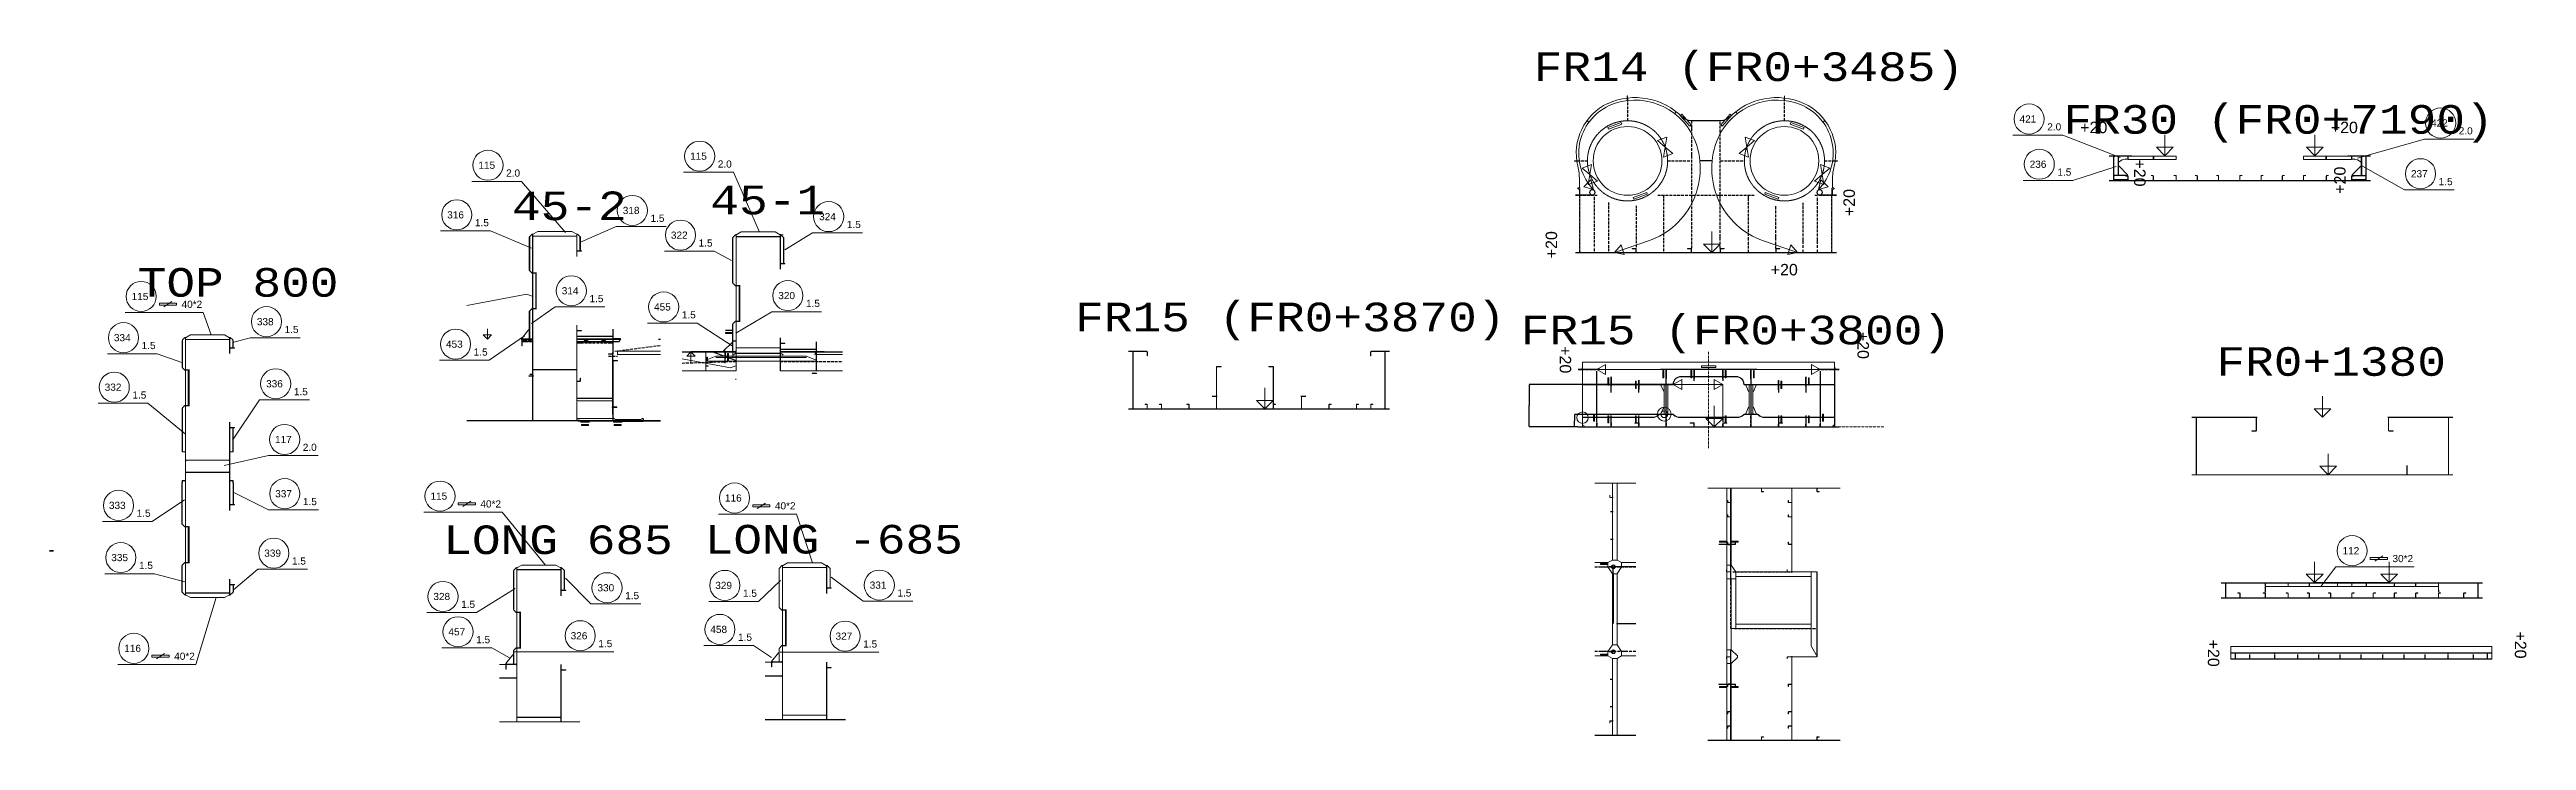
# Model space of a CAD drawing. Header units: inches. Extents: x -13175 to 44880, y -10439 to 22675.
# Drawn here: x -1612 to 20014, y -10439 to -4407 of the extents above; entities that cross this region are included whole.
import ezdxf

# ---------------------------------------------------------------- set-up
doc = ezdxf.new("R2010")
doc.units = ezdxf.units.IN
doc.header["$MEASUREMENT"] = 0
for name, pattern in [('Dashed', [10, 7.5, -2.5]), ('Dashed_dotted', [34, 24, -5, 0, -5]), ('Short_dashed', [5, 3.75, -1.25])]:
    doc.linetypes.add(name, pattern=pattern)
doc.layers.get('0').update_dxf_attribs({"linetype": 'CONTINUOUS'})
doc.layers.get('Defpoints').update_dxf_attribs({"linetype": 'CONTINUOUS'})
doc.styles.add('Style_ARIAL', font='ARIAL')
doc.styles.add('Style_Courier_New', font='Courier New')
doc.dimstyles.new('ISO-25', dxfattribs={"dimtxt": 2.5, "dimasz": 2.5, "dimexe": 0.18, "dimexo": 0.625, "dimgap": 0.09, "dimtad": 1, "dimtih": 1, "dimtoh": 1, "dimdec": 4, "dimzin": 0, "dimdsep": 46, "dimtxsty": 'Standard', "dimcen": 0.09, "dimdle": 0.38, "dimadec": 0, "dimazin": 0, "dimtfac": 1, "dimtdec": 4, "dimtofl": 0, "dimtmove": 0, "dimatfit": 3, "dimfxl": 1, "dimtolj": 1, "dimtzin": 0, "dimarcsym": 0})

msp = doc.modelspace()

# ---------------------------------------------------------------- texts
at = {"color": 7, "lineweight": 0, "style": 'Style_Courier_New'}
for s, p in [('FR14 (FR0+3485)', (11345.76818, -4681.6546)), ('FR30 (FR0+7190)', (15969.92589, -5141.67199)), ('45-1', (4157.19167, -5845.8468)), ('45-2', (2425.46941, -5896.34881)), ('TOP 800', (-843.08413, -6564.68835)), ('FR15 (FR0+3870)', (7341.78868, -6866.69641)), ('FR15 (FR0+3800)', (11232.55407, -6980.6643)), ('FR0+1380', (17306.33947, -7255.41406)), ('LONG 685', (1825.05361, -8812.00128)), ('LONG -685', (4107.24507, -8807.1383))]:
    msp.add_text(s, height=250, dxfattribs=at).set_placement(p)
at = {"color": 1, "lineweight": 0, "style": 'Style_ARIAL'}
for s, p in [('421', (15587.76036, -5044.43612)), ('2.0', (15829.76934, -5112.92977)), ('422', (19180.59484, -5079.54431)), ('2.0', (19422.60533, -5148.03796)), ('115', (2132.08257, -5448.0288)), ('115', (3980.3568, -5369.04168)), ('2.0', (4222.36577, -5437.53381)), ('236', (15676.2827, -5439.30841)), ('2.0', (2374.09154, -5516.52093)), ('1.5', (15918.29168, -5507.80053)), ('237', (19005.24694, -5522.49169)), ('1.5', (19247.25591, -5590.98382)), ('316', (1859.71852, -5881.22888)), ('318', (3392.5295, -5842.70349)), ('324', (5106.8514, -5896.6372)), ('1.5', (2101.72826, -5949.721)), ('1.5', (3634.53923, -5911.19561)), ('322', (3812.89006, -6058.43835)), ('1.5', (5348.86113, -5965.12933)), ('1.5', (4054.89904, -6126.93048)), ('314', (2859.77498, -6544.14086)), ('115', (-895.73916, -6593.82653)), ('40*2', (-459.60101, -6662.31866)), ('1.5', (3101.78472, -6612.63299)), ('455', (3665.7816, -6685.25567)), ('1.5', (3907.79058, -6753.7478)), ('320', (4750.28096, -6586.00946)), ('1.5', (4992.2907, -6654.50158)), ('334', (-1050.42819, -6953.68524)), ('338', (197.96773, -6813.86132)), ('1.5', (439.9767, -6882.35345)), ('1.5', (-808.41922, -7022.17736)), ('453', (1849.02745, -7010.45098)), ('1.5', (2091.03643, -7078.94311)), ('332', (-1130.9328, -7385.86908)), ('336', (278.47158, -7356.20904)), ('1.5', (-888.92382, -7454.3612)), ('1.5', (520.48131, -7424.70117)), ('117', (356.48519, -7842.60278)), ('2.0', (598.49492, -7911.09491)), ('333', (-1093.74141, -8417.94305)), ('1.5', (-851.73243, -8486.43518)), ('337', (357.9775, -8316.25848)), ('1.5', (599.98723, -8384.75061)), ('115', (1713.50576, -8336.92651)), ('40*2', (2149.64391, -8405.41864)), ('116', (4284.81771, -8353.48687)), ('40*2', (4720.95586, -8421.979)), ('335', (-1073.44416, -8873.61169)), ('339', (262.42849, -8834.9978)), ('1.5', (504.43822, -8903.48992)), ('112', (18407.86534, -8813.901)), ('30*2', (18844.00426, -8882.39312)), ('1.5', (-831.43519, -8942.10382)), ('330', (3171.52959, -9137.15692)), ('329', (4200.15203, -9116.71014)), ('331', (5548.46975, -9114.1665)), ('328', (1738.96505, -9213.36846)), ('1.5', (1980.97478, -9281.86059)), ('1.5', (3413.53856, -9205.64904)), ('1.5', (4442.161, -9185.20227)), ('1.5', (5790.47948, -9182.65863)), ('457', (1870.60491, -9521.68298)), ('326', (2937.33617, -9556.32501)), ('458', (4156.97728, -9500.89746)), ('1.5', (4398.98626, -9569.38958)), ('327', (5250.06353, -9559.78875)), ('116', (-960.14308, -9666.69793)), ('40*2', (-524.00493, -9735.19006)), ('1.5', (2112.61388, -9590.17511)), ('1.5', (3179.34514, -9624.81713)), ('1.5', (5492.0725, -9628.28088))]:
    msp.add_text(s, height=62.622309, dxfattribs=at).set_placement(p)
at = {"color": 3, "lineweight": 0, "style": 'Style_ARIAL'}
for p in [(16117.33342, -5136.7846), (18304.90972, -5136.7846), (13414.96526, -6378.55859)]:
    msp.add_text('+20', height=100, dxfattribs=at).set_placement(p)
for rotation, p in [(270, (16587.98162, -5366.14556)), (90, (18434.26152, -5666.14556)), (90, (14149.96587, -5861.19866)), (90, (11549.96587, -6229.42224)), (270, (14172.60991, -6871.26641)), (270, (11572.60991, -6996.71655)), (270, (19912.16527, -9487.36596)), (270, (17232.16497, -9558.8656))]:
    msp.add_text('+20', height=100, rotation=rotation, dxfattribs=at).set_placement(p)

# ---------------------------------------------------------------- blocks, each defined once
blk = doc.blocks.new('*D2')
at = {"color": 0, "lineweight": -2}
for p, q in [((12565, -7330), (11306, -7330)), ((11306, -7333), (11306, -7514)), ((11306, -7698), (11306, -7517)), ((11732, -7700), (11306, -7700))]:
    blk.add_line(p, q, dxfattribs=at)
at = {"color": 0}
for points in [[(11305, -7333), (11306, -7333), (11306, -7330)], [(11305, -7698), (11306, -7698), (11306, -7700)]]:
    blk.add_solid(points, dxfattribs=at)
at = {"layer": 'Defpoints', "color": 0}
for p in [(12566, -7330), (11306, -7700), (11733, -7700)]:
    blk.add_point(p, dxfattribs=at)
at = {"color": 0, "insert": (11306, -7515), "char_height": 2.5, "attachment_point": 5}
blk.add_mtext('\\A1;369.9997', dxfattribs=at)
blk = doc.blocks.new('*D3')
at = {"color": 0, "lineweight": -2}
for p, q in [((12442, -7593), (11701, -7593)), ((11701, -7596), (11701, -7646)), ((11701, -7698), (11701, -7648)), ((11732, -7700), (11701, -7700))]:
    blk.add_line(p, q, dxfattribs=at)
at = {"color": 0}
for points in [[(11701, -7596), (11702, -7596), (11701, -7593)], [(11701, -7698), (11702, -7698), (11701, -7700)]]:
    blk.add_solid(points, dxfattribs=at)
at = {"layer": 'Defpoints', "color": 0}
for p in [(11701, -7700), (11733, -7700), (12443, -7593)]:
    blk.add_point(p, dxfattribs=at)
at = {"color": 0, "insert": (11701, -7647), "char_height": 2.5, "attachment_point": 5}
blk.add_mtext('\\A1;107.0007', dxfattribs=at)

# ---------------------------------------------------------------- dimensions: what is measured, and where the dimension line sits
at = {"color": 1}
for base, p1, picture, middle in [((11305.73674, -7700.49157), (12565.60918, -7330.49188), '*D2', (11305.73674, -7515.49173)), ((11701.39409, -7700.49157), (12442.60961, -7593.49084), '*D3', (11701.39409, -7646.99121))]:
    dim = msp.add_linear_dim(base=base, p1=p1, p2=(11732.61052, -7700.49157), angle=90, dimstyle='ISO-25', dxfattribs=at)
    dim.commit()
    dim.dimension.update_dxf_attribs({"geometry": picture, "text_midpoint": middle})

# ---------------------------------------------------------------- linework, layer by layer
at = {"color": 3, "linetype": 'Dashed_dotted', "lineweight": 25}
for p, q in [((12164.96678, -4835.15878), (12164.96678, -5028.55859)), ((13534.96648, -5028.55859), (13534.96648, -4835.15878)), ((12724.96587, -5028.55859), (12724.96587, -5675.55871)), ((12974.96587, -5675.55871), (12974.96587, -5028.55859)), ((11726.9663, -5378.55859), (11814.96678, -5378.55859)), ((12514.96678, -5378.55859), (12723.46593, -5378.55859)), ((12976.46581, -5378.55859), (13184.96648, -5378.55859)), ((13884.96648, -5378.55859), (13972.96544, -5378.55859)), ((16756.12126, -5336.7846), (16756.12126, -5366.78491)), ((18266.12188, -5366.78491), (18266.12188, -5336.7846)), ((11709.96648, -5678.55859), (11899.96587, -5678.55859)), ((11749.96587, -6178.55859), (11749.96587, -5678.55859)), ((11874.96587, -5693.55798), (11874.96587, -6138.5592)), ((11999.96587, -5742.55853), (11999.96587, -5768.05902)), ((11999.96587, -5772.55883), (11999.96587, -6138.5592)), ((12239.96678, -5771.55938), (12239.96678, -5797.05835)), ((12239.96678, -5801.55816), (12239.96678, -6143.55798)), ((12428.9652, -5678.55859), (13270.96654, -5678.55859)), ((12479.96617, -5678.55859), (12479.96617, -5704.05908)), ((12479.96617, -5708.55889), (12479.96617, -6068.55798)), ((12724.96587, -5678.55859), (12724.96587, -5704.05908)), ((12724.96587, -5708.55889), (12724.96587, -6143.55798)), ((12974.96587, -5704.05908), (12974.96587, -5678.55859)), ((12974.96587, -6143.55798), (12974.96587, -5708.55889)), ((13219.96556, -5704.05908), (13219.96556, -5678.55859)), ((13219.96556, -6068.55798), (13219.96556, -5708.55889)), ((13459.96648, -5797.05835), (13459.96648, -5771.55938)), ((13459.96648, -6143.55798), (13459.96648, -5801.55816)), ((13699.96587, -5768.05902), (13699.96587, -5742.55853)), ((13699.96587, -6138.5592), (13699.96587, -5772.55883)), ((13799.96587, -5678.55859), (13989.96526, -5678.55859)), ((13824.96587, -6138.5592), (13824.96587, -5693.55798)), ((13949.96587, -6178.55859), (13949.96587, -5678.55859)), ((11874.96587, -6144.55896), (11874.96587, -6178.55859)), ((11999.96587, -6144.55896), (11999.96587, -6178.55859)), ((12479.96617, -6074.55926), (12479.96617, -6178.55859)), ((13219.96556, -6178.55859), (13219.96556, -6074.55926)), ((13699.96587, -6178.55859), (13699.96587, -6144.55896)), ((13824.96587, -6178.55859), (13824.96587, -6144.55896)), ((2571.67913, -6948.43316), (2605.67952, -6948.43316)), ((2992.17931, -6966.46447), (3305.67952, -6966.46447)), ((3026.17894, -6969.64593), (2992.17931, -6969.64593)), ((3268.67925, -7082.78375), (3347.67934, -7082.78375)), ((3305.67952, -6969.64593), (3271.67913, -6969.64593)), ((3321.67913, -7040.35668), (3723.12261, -6990.08203)), ((3912.01879, -7144.28887), (4383.59166, -7129.23608)), ((4117.09157, -7111.20477), (4117.09157, -7129.23608)), ((4382.09172, -6952.45996), (4356.592, -6952.45996)), ((4382.09172, -7051.4544), (4356.592, -7076.56121)), ((4767.09157, -7129.23608), (5310.83776, -7129.23608)), ((4794.092, -7076.56121), (4768.59151, -7051.4544)), ((5082.09172, -7051.4544), (5056.592, -7076.56121)), ((4382.09172, -7288.3349), (4377.09142, -7288.3349)), ((11732.61052, -7200.49157), (11891.61016, -7200.49157)), ((13853.60967, -7200.49157), (14012.6093, -7200.49157)), ((11897.60991, -7666.49194), (11897.60991, -7700.49157)), ((12022.60991, -7666.49194), (12022.60991, -7700.49157)), ((12262.6093, -7666.49194), (12262.6093, -7700.49157)), ((12562.6093, -7593.49084), (12442.60961, -7593.49084)), ((12502.61022, -7596.49224), (12502.61022, -7700.49157)), ((12997.60991, -7700.49157), (12997.60991, -7666.49194)), ((13302.61022, -7593.49084), (13182.61052, -7593.49084)), ((13242.60961, -7700.49157), (13242.60961, -7596.49224)), ((13482.61052, -7700.49157), (13482.61052, -7666.49194)), ((13722.60991, -7700.49157), (13722.60991, -7666.49194)), ((13847.60991, -7700.49157), (13847.60991, -7666.49194)), ((12039.39, -8443.8601), (12013.88951, -8443.8601)), ((12039.39, -8683.85949), (12013.88951, -8683.85949)), ((13042.84307, -8727.77429), (13068.34355, -8727.77429)), ((11878.32433, -8923.86041), (12039.39153, -8923.86041)), ((12042.39141, -8923.86041), (12237.32854, -8923.86041)), ((13068.34355, -9462.77337), (13068.34355, -8982.77307)), ((13084.34392, -8967.77368), (13599.8438, -8967.77368)), ((17734.37444, -9144.85345), (17734.37444, -9124.76525)), ((19244.37505, -9124.76525), (19244.37505, -9144.85345)), ((13098.94353, -9462.77337), (13818.34355, -9462.77337)), ((12039.39153, -9663.8598), (11878.32433, -9663.8598)), ((12237.32854, -9663.8598), (12040.89147, -9663.8598)), ((12013.88951, -9903.85919), (12039.39, -9903.85919)), ((13068.34355, -9947.77398), (13042.84307, -9947.77398)), ((12013.89104, -10143.8601), (12039.39153, -10143.8601))]:
    msp.add_line(p, q, dxfattribs=at)
at = {"color": 3, "lineweight": 25}
for p, q in [((12588.72319, -4954.80065), (12577.96575, -4965.55886)), ((13121.96752, -4965.55886), (13111.20855, -4954.80065)), ((11826.66417, -5040.25827), (11815.83348, -5029.42834)), ((13884.09825, -5029.42834), (13873.26757, -5040.25827)), ((12901.9663, -5378.55859), (12797.96544, -5378.55859)), ((11846.96599, -5678.55859), (11709.96648, -5678.55859)), ((13989.96526, -5678.55859), (13852.96575, -5678.55859)), ((3305.67876, -6912.37054), (2992.17931, -6912.37054)), ((3305.67876, -6913.07702), (3305.67876, -6910.95605)), ((3305.67876, -7593.31384), (3305.67876, -7053.08404)), ((4767.09157, -7060.6463), (4383.59166, -7060.6463)), ((4768.59151, -7023.17071), (5082.09172, -7023.17071)), ((5085.0916, -7045.08996), (5310.83776, -7045.08996)), ((-398.9889, -7520.09912), (-398.9889, -7200.09942)), ((2605.67952, -7244.71154), (2580.17903, -7244.71154)), ((11922.60991, -7200.49157), (11732.61052, -7200.49157)), ((11897.60991, -7660.49218), (11897.60991, -7215.49096)), ((12022.60991, -7289.992), (12022.60991, -7264.49151)), ((12022.60991, -7400.49157), (12022.60991, -7294.49182)), ((12262.6093, -7400.49157), (12262.6093, -7323.49115)), ((12262.61083, -7318.99133), (12262.61083, -7293.49084)), ((13293.61058, -7200.49157), (12451.60924, -7200.49157)), ((12502.61022, -7225.99054), (12502.61022, -7200.49157)), ((12502.61022, -7590.49096), (12502.61022, -7230.49188)), ((12747.60991, -7225.99054), (12747.60991, -7200.49157)), ((12747.60991, -7300.49157), (12747.60991, -7230.49188)), ((12997.60991, -7200.49157), (12997.60991, -7225.99054)), ((12997.60991, -7230.49188), (12997.60991, -7300.49157)), ((13242.61113, -7200.49157), (13242.61113, -7225.99054)), ((13242.61113, -7230.49188), (13242.61113, -7590.49096)), ((13482.61052, -7293.49084), (13482.61052, -7318.99133)), ((13482.61052, -7323.49115), (13482.61052, -7400.49157)), ((13722.60991, -7264.49151), (13722.60991, -7289.992)), ((13722.60991, -7294.49182), (13722.60991, -7400.49157)), ((14012.6093, -7200.49157), (13822.60991, -7200.49157)), ((13847.60991, -7215.49096), (13847.60991, -7660.49218)), ((2992.17931, -7627.25549), (3017.67903, -7627.25549)), ((3307.1787, -7652.00372), (3570.67891, -7652.00372)), ((3723.12261, -7652.00372), (3336.2795, -7652.00372)), ((3570.67891, -7629.37646), (3570.67891, -7653.41821)), ((11897.60991, -7700.49157), (11897.60991, -7666.49194)), ((12022.60991, -7663.49206), (12022.60991, -7600.49157)), ((12022.60991, -7700.49157), (12022.60991, -7666.49194)), ((12262.6093, -7665.49096), (12262.6093, -7600.49157)), ((12502.61022, -7700.49157), (12502.61022, -7596.49224)), ((13242.60961, -7596.49224), (13242.60961, -7700.49157)), ((13482.61052, -7600.49157), (13482.61052, -7665.49096)), ((13722.60991, -7600.49157), (13722.60991, -7663.49206)), ((13722.60991, -7666.49194), (13722.60991, -7700.49157)), ((13847.60991, -7666.49194), (13847.60991, -7700.49157)), ((13068.34355, -9027.77276), (13068.34355, -8237.77337)), ((-398.9889, -8890.10034), (-398.9889, -8570.09912)), ((12039.39, -8923.85888), (12005.38884, -8923.85888)), ((12039.39153, -8989.5495), (12039.39153, -8938.8598)), ((12237.32854, -8923.86041), (12055.39189, -8923.86041)), ((12005.38884, -9663.8598), (12039.39, -9663.8598)), ((13068.34355, -10437.77337), (13068.34355, -9647.77398)), ((19712.16527, -9728.11456), (17432.16497, -9728.11456)), ((19712.16527, -9678.11456), (17432.16649, -9678.11456)), ((17472.16588, -9728.11456), (17472.16588, -9678.11456)), ((17597.16588, -9728.11456), (17597.16588, -9689.6441)), ((17817.16558, -9678.11456), (17817.16558, -9677.9284)), ((17817.16558, -9728.11456), (17817.16558, -9689.6441)), ((18017.16558, -9728.11456), (18017.16558, -9689.6441)), ((18202.16619, -9728.11456), (18202.16619, -9689.6441)), ((18387.16527, -9728.11456), (18387.16527, -9689.6441)), ((18571.16643, -9728.11456), (18571.16643, -9689.6441)), ((18757.16649, -9689.6441), (18757.16649, -9728.11456)), ((18942.16558, -9689.6441), (18942.16558, -9728.11456)), ((19127.16619, -9689.6441), (19127.16619, -9728.11456)), ((19327.16619, -9677.9284), (19327.16619, -9678.11456)), ((19327.16619, -9689.6441), (19327.16619, -9728.11456)), ((19547.16588, -9689.6441), (19547.16588, -9728.11456)), ((19672.16588, -9728.11456), (19672.16588, -9678.11456))]:
    msp.add_line(p, q, dxfattribs=at)
at = {"color": 4, "lineweight": 0}
for p, q in [((12637.75731, -4971.0383), (12626.02178, -4981.35324)), ((12720.27684, -5064.9302), (12637.75731, -4971.0383)), ((13062.18816, -4971.07034), (12979.661, -5064.95462)), ((13073.92369, -4981.38604), (13062.18816, -4971.07034)), ((12626.02178, -4981.35324), (12708.53978, -5075.24514)), ((12708.53978, -5075.24514), (12720.27684, -5064.9302)), ((12979.661, -5064.95462), (12991.39653, -5075.27032)), ((12991.39653, -5075.27032), (13073.92369, -4981.38604)), ((11846.09014, -5544.08136), (11782.60747, -5605.11193)), ((11782.60747, -5605.11193), (11867.2434, -5629.61602)), ((11867.2434, -5629.61602), (11846.09014, -5544.08136)), ((13832.68834, -5629.61602), (13853.8416, -5544.08136)), ((13917.32427, -5605.11346), (13832.68834, -5629.61602)), ((13853.8416, -5544.08136), (13917.32427, -5605.11346)), ((12050.26647, -6178.54486), (12108.25902, -6112.20727)), ((12136.72429, -6195.54315), (12050.26647, -6178.54486)), ((12108.25902, -6112.20727), (12136.72429, -6195.54315)), ((13591.67424, -6112.20727), (13563.20897, -6195.54315)), ((13563.20897, -6195.54315), (13649.66527, -6178.54486)), ((13649.66527, -6178.54486), (13591.67424, -6112.20727))]:
    msp.add_line(p, q, dxfattribs=at)
at = {"color": 6, "lineweight": 0}
for p, q in [((12109.89782, -5044.43612), (11992.43261, -5087.17828)), ((11992.43261, -5087.17828), (11997.77471, -5101.86181)), ((11997.77471, -5101.86181), (12115.23992, -5059.11965)), ((12115.23992, -5059.11965), (12109.89782, -5044.43612)), ((12509.14098, -5172.09115), (12426.38799, -5202.2059)), ((12493.86388, -5258.86788), (12509.14098, -5172.09115)), ((13206.06786, -5258.86941), (13190.79076, -5172.09268)), ((13190.79076, -5172.09268), (13273.54375, -5202.20742)), ((13590.03545, -5044.43536), (13584.69335, -5059.11889)), ((13584.69335, -5059.11889), (13702.15856, -5101.86105)), ((13707.50066, -5087.17828), (13590.03545, -5044.43536)), ((13702.15856, -5101.86105), (13707.50066, -5087.17828)), ((16856.12126, -5150.81048), (16856.12126, -5333.78472)), ((18166.12188, -5150.81048), (18166.12188, -5333.78472)), ((12426.38799, -5202.2059), (12493.86388, -5258.86788)), ((12478.58678, -5345.64538), (12493.86388, -5258.86865)), ((12561.3413, -5315.53064), (12478.58678, -5345.64538)), ((12493.86388, -5258.86865), (12561.3413, -5315.53064)), ((13206.06786, -5258.86865), (13138.59044, -5315.53064)), ((13138.59044, -5315.53064), (13221.34496, -5345.64538)), ((13273.54375, -5202.20742), (13206.06786, -5258.86941)), ((13221.34496, -5345.64538), (13206.06786, -5258.86865)), ((16856.12126, -5333.78472), (16783.22393, -5260.3991)), ((16929.50689, -5260.3991), (16783.22393, -5260.3991)), ((16929.50689, -5260.3991), (16856.12126, -5333.78472)), ((18166.12188, -5333.78472), (18093.22454, -5260.3991)), ((18239.5075, -5260.3991), (18093.22454, -5260.3991)), ((18239.5075, -5260.3991), (18166.12188, -5333.78472)), ((11768.5877, -5441.55908), (11851.34221, -5411.45043)), ((11836.05901, -5498.22564), (11768.5877, -5441.55908)), ((11836.05901, -5498.22564), (11820.77581, -5585.00085)), ((11820.77581, -5585.00085), (11903.53185, -5554.89221)), ((11851.34221, -5411.45043), (11836.05901, -5498.22564)), ((11903.53185, -5554.89221), (11836.05901, -5498.22564)), ((13796.39989, -5554.89221), (13863.87273, -5498.22564)), ((13879.15593, -5585.00085), (13796.39989, -5554.89221)), ((13931.34404, -5441.55908), (13848.58953, -5411.45043)), ((13848.58953, -5411.45043), (13863.87273, -5498.22564)), ((13863.87273, -5498.22564), (13931.34404, -5441.55908)), ((13863.87273, -5498.22564), (13879.15593, -5585.00085)), ((12332.15734, -5655.25537), (12214.69213, -5697.99676)), ((12214.69213, -5697.99676), (12220.03423, -5712.68029)), ((12220.03423, -5712.68029), (12337.49944, -5669.93737)), ((12337.49944, -5669.93737), (12332.15734, -5655.25537)), ((13367.77288, -5655.25384), (13362.43077, -5669.93737)), ((13362.43077, -5669.93737), (13479.89598, -5712.68029)), ((13485.23809, -5697.99676), (13367.77288, -5655.25384)), ((13479.89598, -5712.68029), (13485.23809, -5697.99676)), ((12899.96587, -5995.58435), (12899.96587, -6178.56012)), ((12899.96587, -6178.56012), (12827.06853, -6105.1745)), ((12973.35149, -6105.1745), (12827.06853, -6105.1745)), ((12973.35149, -6105.1745), (12899.96587, -6178.56012)), ((2210.67907, -6935.70275), (2174.2304, -6899.00994)), ((2247.37188, -6899.00994), (2174.2304, -6899.00994)), ((2210.67907, -6844.21563), (2210.67907, -6935.70275)), ((2247.37188, -6899.00994), (2210.67907, -6935.70275)), ((3950.39922, -7082.49078), (3987.09203, -7045.79797)), ((3950.39922, -7082.49078), (4023.5407, -7082.49078)), ((3987.09203, -7045.79797), (4023.5407, -7082.49078)), ((3987.09203, -7137.28509), (3987.09203, -7045.79797)), ((4383.59166, -7060.15039), (4383.59166, -7011.14984)), ((4383.59166, -7011.14984), (4767.09157, -7011.14984)), ((4767.09157, -7060.15039), (4383.59166, -7060.15039)), ((4767.09157, -7060.15039), (4767.09157, -7011.14984)), ((8997.39934, -7543.39624), (8924.502, -7470.01062)), ((9070.78496, -7470.01062), (8924.502, -7470.01062)), ((8997.39934, -7360.42047), (8997.39934, -7543.39624)), ((9070.78496, -7470.01062), (8997.39934, -7543.39624)), ((12922.60991, -7517.5158), (12922.60991, -7700.49157)), ((18232.09478, -7616.79254), (18159.19744, -7543.40692)), ((18305.4804, -7543.40692), (18159.19744, -7543.40692)), ((18232.09478, -7433.81677), (18232.09478, -7616.79254)), ((18305.4804, -7543.40692), (18232.09478, -7616.79254)), ((12922.60991, -7700.49157), (12849.71257, -7627.10595)), ((12995.99553, -7627.10595), (12849.71257, -7627.10595)), ((12995.99553, -7627.10595), (12922.60991, -7700.49157)), ((18282.09478, -7935.8172), (18282.09478, -8118.79296)), ((18282.09478, -8118.79296), (18209.19744, -8045.40734)), ((18355.4804, -8045.40734), (18209.19744, -8045.40734)), ((18355.4804, -8045.40734), (18282.09478, -8118.79296)), ((18164.37474, -9061.49926), (18091.47741, -8988.11364)), ((18237.76036, -8988.11364), (18091.47741, -8988.11364)), ((18164.37474, -8878.52349), (18164.37474, -9061.49926)), ((18237.76036, -8988.11364), (18164.37474, -9061.49926)), ((18814.37474, -9061.49926), (18741.47741, -8988.11364)), ((18887.76036, -8988.11364), (18741.47741, -8988.11364)), ((18814.37474, -8878.52349), (18814.37474, -9061.49926)), ((18887.76036, -8988.11364), (18814.37474, -9061.49926))]:
    msp.add_line(p, q, dxfattribs=at)
at = {"color": 3, "lineweight": 0}
for p, q in [((16566.81462, -5333.78472), (16371.12218, -5333.78472)), ((16566.81462, -5336.7846), (16371.12218, -5336.7846)), ((16409.12267, -5550.90203), (16409.12267, -5336.7846)), ((16411.12157, -5336.7846), (16446.62114, -5336.7846)), ((16411.12157, -5505.78485), (16411.12157, -5336.7846)), ((16411.12157, -5550.90203), (16411.12157, -5336.7846)), ((16451.12249, -5341.78491), (16456.12279, -5336.7846)), ((16451.12249, -5336.7846), (16534.62163, -5336.7846)), ((16529.62285, -5336.7846), (16534.62163, -5341.78491)), ((16534.62163, -5360.28466), (16529.62285, -5365.28497)), ((18651.12096, -5333.78472), (18455.42852, -5333.78472)), ((18651.12096, -5336.7846), (18455.42852, -5336.7846)), ((18492.62181, -5336.7846), (18487.62151, -5341.78491)), ((18571.12218, -5336.7846), (18487.62151, -5336.7846)), ((18487.62151, -5360.28466), (18492.62181, -5365.28497)), ((18571.12218, -5341.78491), (18566.12188, -5336.7846)), ((18611.12157, -5336.7846), (18575.622, -5336.7846)), ((18611.12157, -5505.78485), (18611.12157, -5336.7846)), ((18611.12157, -5550.90203), (18611.12157, -5336.7846)), ((18613.122, -5550.90203), (18613.122, -5336.7846)), ((18651.12249, -5550.90203), (16371.12218, -5550.90203)), ((18651.12249, -5553.16491), (16371.12218, -5553.16491)), ((16446.62114, -5505.78485), (16411.12157, -5505.78485)), ((16411.12157, -5510.88281), (16411.12157, -5540.95025)), ((16411.12157, -5540.95025), (16534.12114, -5540.95025)), ((16534.12114, -5510.88281), (16516.12188, -5510.88281)), ((16534.12114, -5540.95025), (16534.12114, -5510.88281)), ((16534.12114, -5550.90203), (16534.12114, -5512.34918)), ((16536.12157, -5550.90203), (16536.12157, -5512.34918)), ((16754.12084, -5550.90203), (16754.12084, -5512.34918)), ((16756.12126, -5550.90203), (16756.12126, -5512.34918)), ((16954.12084, -5550.90203), (16954.12084, -5512.34918)), ((16956.12126, -5550.90203), (16956.12126, -5512.34918)), ((17139.12145, -5550.90203), (17139.12145, -5512.34918)), ((17141.12188, -5550.90203), (17141.12188, -5512.34918)), ((17324.12206, -5550.90203), (17324.12206, -5512.34918)), ((17326.12096, -5550.90203), (17326.12096, -5512.34918)), ((17510.12212, -5550.90203), (17510.12212, -5512.34918)), ((17512.12102, -5550.90203), (17512.12102, -5512.34918)), ((17696.12218, -5550.90203), (17696.12218, -5512.34918)), ((17698.12108, -5550.90203), (17698.12108, -5512.34918)), ((17881.12126, -5550.90203), (17881.12126, -5512.34918)), ((17883.12169, -5550.90203), (17883.12169, -5512.34918)), ((18066.12188, -5550.90203), (18066.12188, -5512.34918)), ((18068.1223, -5550.90203), (18068.1223, -5512.34918)), ((18266.12188, -5550.90203), (18266.12188, -5512.34918)), ((18268.1223, -5550.90203), (18268.1223, -5512.34918)), ((18486.12157, -5550.90203), (18486.12157, -5512.34918)), ((18488.122, -5540.95025), (18488.122, -5510.88281)), ((18488.122, -5510.88281), (18506.12126, -5510.88281)), ((18488.122, -5550.90203), (18488.122, -5512.34918)), ((18611.12157, -5540.95025), (18488.122, -5540.95025)), ((18575.622, -5505.78485), (18611.12157, -5505.78485)), ((18611.12157, -5510.88281), (18611.12157, -5540.95025)), ((11846.96599, -5675.55871), (11709.96648, -5675.55871)), ((11846.96599, -5678.55859), (11709.96648, -5678.55859)), ((13852.96575, -5675.55871), (13989.96526, -5675.55871)), ((13852.96575, -5678.55859), (13989.96526, -5678.55859)), ((2605.67876, -7644.93127), (2605.67876, -6014.3847)), ((2605.67952, -6358.56347), (2605.67952, -6019.29345)), ((2607.1787, -7644.93127), (2607.1787, -6014.3847)), ((2607.17946, -6035.1336), (2990.67937, -6035.1336)), ((2947.88762, -5995.11132), (2649.97045, -5995.11132)), ((2990.67937, -6213.56225), (2990.67937, -6014.3847)), ((2992.17931, -6213.56225), (2992.17931, -6014.3847)), ((2992.17931, -6019.29345), (2992.17931, -6163.54394)), ((4382.09172, -6019.06152), (4382.09172, -7210.55322)), ((4382.09172, -6024.02978), (4382.09172, -6468.65869)), ((4383.59166, -6019.06152), (4383.59166, -7210.55322)), ((4767.09157, -6039.58612), (4383.59166, -6039.58612)), ((4426.56118, -5999.56384), (4724.12282, -5999.56384)), ((4767.09157, -6019.06152), (4767.09157, -6323.65441)), ((4768.59151, -6019.06152), (4768.59151, -6323.65441)), ((4768.59151, -6273.65441), (4768.59151, -6024.02978)), ((2992.17931, -6163.54394), (3017.67903, -6163.54394)), ((13989.96678, -6178.55859), (11709.96648, -6178.55859)), ((13989.96678, -6180.55902), (11709.96648, -6180.55902)), ((13949.96587, -6178.55859), (11749.96587, -6178.55859)), ((2632.17946, -6673.56286), (2632.17946, -6353.56317)), ((2637.179, -6673.56286), (2637.179, -6353.56317)), ((4408.59166, -6463.65533), (4408.59166, -6783.65502)), ((4413.59197, -6463.65533), (4413.59197, -6783.65502)), ((4794.092, -6273.65441), (4768.59151, -6273.65441)), ((2605.67876, -6933.58178), (2605.67876, -6668.55798)), ((-425.48884, -9173.11273), (-425.48884, -6917.08551)), ((-423.9889, -9173.11273), (-423.9889, -6917.08551)), ((-40.489, -7060.09851), (-40.489, -6917.08551)), ((-38.98906, -7060.09851), (-38.98906, -6917.08551)), ((2990.67937, -7644.93127), (2990.67937, -6813.56225)), ((2992.17931, -7644.93127), (2992.17931, -6813.56225)), ((3305.67876, -7063.08923), (3305.67876, -6848.72918)), ((3308.6794, -7063.08923), (3308.6794, -6848.72918)), ((4382.09172, -6778.65319), (4382.09172, -7043.677)), ((-425.48884, -7205.09973), (-425.48884, -6922.09954)), ((-38.98906, -6922.09954), (-38.98906, -7010.10003)), ((-38.98906, -7010.10003), (-13.48895, -7010.10003)), ((2605.67876, -6933.58178), (2505.67876, -6933.58178)), ((2605.67876, -6937.82525), (2505.67876, -6937.82525)), ((2571.60588, -6956.21362), (2605.67952, -6956.21362)), ((2571.60588, -6959.04107), (2605.67952, -6959.04107)), ((2580.17903, -6933.58178), (2605.67876, -6933.58178)), ((3305.67876, -6933.58178), (2992.17931, -6933.58178)), ((3305.67876, -6937.82525), (2992.17931, -6937.82525)), ((2992.17931, -6956.9201), (3305.67952, -6956.9201)), ((2992.17931, -6959.04107), (3305.67952, -6959.04107)), ((3305.67876, -6937.82525), (3305.67876, -6933.58178)), ((3305.67876, -7527.55151), (3305.67876, -7121.6723)), ((3305.77947, -6937.82525), (3305.77947, -6933.58178)), ((3307.1787, -6956.21209), (3358.96627, -6956.21209)), ((3307.1787, -6959.04107), (3357.52584, -6959.04107)), ((3307.67919, -7527.55151), (3307.67919, -7121.6723)), ((3347.67934, -7040.35668), (3347.67934, -7068.64038)), ((3347.67934, -7040.35668), (3723.12261, -7040.35668)), ((3723.12261, -7068.64038), (3347.67934, -7068.64038)), ((3723.12261, -6935.70275), (3705.28814, -6935.70275)), ((3723.12261, -6937.82525), (3705.28814, -6937.82525)), ((3912.01879, -7047.91894), (4382.09172, -7047.91894)), ((4188.79567, -7050.48089), (4381.12126, -7123.35992)), ((4189.76613, -7047.91894), (4382.09172, -7120.7995)), ((4382.09172, -7043.677), (4356.592, -7043.677)), ((4767.09157, -6923.65441), (4767.09157, -7210.55322)), ((4768.59151, -6923.65441), (4768.59151, -7210.55322)), ((4768.59151, -7043.677), (5082.09172, -7043.677)), ((4768.59151, -7047.91894), (5082.09172, -7047.91894)), ((5082.09172, -6958.8244), (5082.09172, -7210.55322)), ((5085.0916, -6958.8244), (5085.0916, -7210.55322)), ((5085.0916, -7045.09149), (5310.83776, -7045.09149)), ((5085.0916, -7047.91894), (5310.83776, -7047.91894)), ((7966.47283, -7041.39581), (7807.39995, -7041.39581)), ((7966.47283, -7043.39624), (7807.39995, -7043.39624)), ((7845.8994, -7543.39624), (7845.8994, -7043.39624)), ((7847.39934, -7543.39624), (7847.39934, -7043.39624)), ((9928.32585, -7041.39581), (10087.39873, -7041.39581)), ((9928.32585, -7043.39624), (10087.39873, -7043.39624)), ((10047.39934, -7543.39624), (10047.39934, -7043.39624)), ((10048.89928, -7543.39624), (10048.89928, -7043.39624)), ((-398.9889, -7520.09912), (-398.9889, -7200.09942)), ((-393.98898, -7520.09912), (-393.98898, -7200.09942)), ((2992.17931, -7303.40142), (3017.73397, -7303.40142)), ((2992.17931, -7305.52392), (3017.73397, -7305.52392)), ((3912.01879, -7210.55322), (4383.59166, -7210.55322)), ((3912.01879, -7212.67419), (4383.59166, -7212.67419)), ((4117.09157, -7174.41278), (4117.09157, -7210.55322)), ((4118.59151, -7174.41278), (4118.59151, -7210.55322)), ((4767.09157, -7210.55322), (5310.83776, -7210.55322)), ((4767.09157, -7212.67419), (5310.83776, -7212.67419)), ((8575.39922, -7433.39563), (8575.39922, -7173.39654)), ((8577.39965, -7433.39563), (8577.39965, -7173.39654)), ((9072.39934, -7543.39624), (9072.39934, -7173.39654)), ((9074.39977, -7543.39624), (9074.39977, -7173.39654)), ((11922.60991, -7197.49169), (11732.61052, -7197.49169)), ((11922.60991, -7200.49157), (11732.61052, -7200.49157)), ((11771.10997, -7700.49157), (11771.10997, -7200.49157)), ((11772.60991, -7137.49108), (13972.60991, -7137.49108)), ((11772.60991, -7330.49188), (11772.60991, -7137.49108)), ((11772.60991, -7700.49157), (11772.60991, -7200.49157)), ((11973.9298, -7156.46081), (11897.60991, -7200.49157)), ((11897.60991, -7200.49157), (11973.9298, -7244.52233)), ((11973.9298, -7244.52233), (11973.9298, -7156.46081)), ((12562.6093, -7330.49188), (12442.60961, -7330.49188)), ((12562.6093, -7333.49176), (12442.60961, -7333.49176)), ((12517.60961, -7590.49096), (12517.60961, -7333.49176)), ((12562.6093, -7330.49188), (12638.92919, -7286.46112)), ((12638.92919, -7374.52417), (12562.6093, -7330.49188)), ((12638.92919, -7286.46112), (12638.92919, -7374.52417)), ((12810.10991, -7167.67907), (12810.10991, -7183.30407)), ((12935.10991, -7167.67907), (12810.10991, -7167.67907)), ((12810.10991, -7183.30407), (12935.10991, -7183.30407)), ((12997.60991, -7330.49188), (12921.29003, -7286.46112)), ((12921.29003, -7286.46112), (12921.29003, -7374.52264)), ((12921.29003, -7374.52264), (12997.60991, -7330.49188)), ((12935.10991, -7183.30407), (12935.10991, -7167.67907)), ((12997.60991, -7330.49188), (12997.60991, -7617.49139)), ((13182.61052, -7330.49188), (13302.61022, -7330.49188)), ((13182.61052, -7333.49176), (13302.61022, -7333.49176)), ((13771.29003, -7244.52233), (13771.29003, -7156.45929)), ((13771.29003, -7156.45929), (13847.60991, -7200.49157)), ((13847.60991, -7200.49157), (13771.29003, -7244.52233)), ((13822.60991, -7197.49169), (14012.6093, -7197.49169)), ((13822.60991, -7200.49157), (14012.6093, -7200.49157)), ((13972.60991, -7137.49108), (13972.60991, -7330.49188)), ((13972.60991, -7700.49157), (13972.60991, -7200.49157)), ((13974.11138, -7700.49157), (13974.11138, -7200.49157)), ((-425.48884, -7918.59918), (-425.48884, -7515.10034)), ((3305.67876, -7644.93127), (3305.67876, -7531.79345)), ((3308.6794, -7644.93127), (3308.6794, -7531.79345)), ((10087.39873, -7543.39624), (7807.39995, -7543.39624)), ((10087.39873, -7545.39666), (7807.39995, -7545.39666)), ((7970.39891, -7543.39624), (7970.39891, -7509.32336)), ((7972.39934, -7543.39624), (7972.39934, -7509.32336)), ((8095.39891, -7543.39624), (8095.39891, -7509.32336)), ((8097.39934, -7543.39624), (8097.39934, -7509.32336)), ((8335.39983, -7543.39624), (8335.39983, -7509.32336)), ((8337.39873, -7543.39624), (8337.39873, -7509.32336)), ((8582.85466, -7433.39563), (8537.48571, -7433.39563)), ((8582.85466, -7436.3955), (8537.48571, -7436.3955)), ((8575.39922, -7543.39624), (8575.39922, -7439.39691)), ((8577.39965, -7543.39624), (8577.39965, -7439.39691)), ((9072.39934, -7543.39624), (9072.39934, -7509.32336)), ((9074.39977, -7543.39624), (9074.39977, -7509.32336)), ((9311.94402, -7433.39563), (9357.31298, -7433.39563)), ((9311.94402, -7436.3955), (9357.31298, -7436.3955)), ((9317.39904, -7543.39624), (9317.39904, -7439.39691)), ((9319.39946, -7543.39624), (9319.39946, -7439.39691)), ((9557.39995, -7543.39624), (9557.39995, -7509.32336)), ((9559.39885, -7543.39624), (9559.39885, -7509.32336)), ((9797.39934, -7543.39624), (9797.39934, -7509.32336)), ((9799.39977, -7543.39624), (9799.39977, -7509.32336)), ((9922.39934, -7543.39624), (9922.39934, -7509.32336)), ((9924.39977, -7543.39624), (9924.39977, -7509.32336)), ((-40.489, -8430.09973), (-40.489, -7660.09851)), ((-38.98906, -8430.09973), (-38.98906, -7660.09851)), ((-38.98906, -7710.10003), (-38.98906, -7918.59918)), ((-13.48895, -7710.10003), (-38.98906, -7710.10003)), ((3723.12261, -7644.93127), (2030.82906, -7644.93127)), ((3723.12261, -7647.76025), (2030.82906, -7647.76025)), ((14012.6093, -7700.49157), (11732.61052, -7700.49157)), ((14012.6093, -7702.492), (11732.61052, -7702.492)), ((11772.60991, -7700.49157), (11772.60991, -7620.49127)), ((13972.60991, -7700.49157), (11772.60991, -7700.49157)), ((12562.6093, -7590.49096), (12442.60961, -7590.49096)), ((12562.6093, -7593.49084), (12442.60961, -7593.49084)), ((13182.61052, -7590.49096), (13302.61022, -7590.49096)), ((13182.61052, -7593.49084), (13302.61022, -7593.49084)), ((13972.60991, -7620.49127), (13972.60991, -7700.49157)), ((17661.61443, -7616.79254), (17092.09539, -7616.79254)), ((17661.61443, -7618.79296), (17092.09539, -7618.79296)), ((17130.59484, -8118.79296), (17130.59484, -7618.79296)), ((17132.09478, -8118.79296), (17132.09478, -7618.79296)), ((17654.36498, -7732.86615), (17654.36498, -7618.79296)), ((17656.4356, -7732.86615), (17656.4356, -7618.79296)), ((19372.09417, -7616.79254), (18802.57512, -7616.79254)), ((19372.09417, -7618.79296), (18802.57512, -7618.79296)), ((18807.75396, -7732.86615), (18807.75396, -7618.79296)), ((18809.82457, -7732.86615), (18809.82457, -7618.79296)), ((19332.09478, -8118.79296), (19332.09478, -7618.79296)), ((19333.59471, -8118.79296), (19333.59471, -7618.79296)), ((-451.0435, -7918.59918), (-425.48884, -7918.59918)), ((-451.0435, -7920.09912), (-425.48884, -7920.09912)), ((-450.98895, -7900.09942), (-450.98895, -7918.59918)), ((-450.98895, -7918.59918), (-425.48884, -7918.59918)), ((-423.9889, -7993.10022), (-423.9889, -8097.09954)), ((-40.489, -7993.10022), (-423.9889, -7993.10022)), ((-40.489, -8097.09954), (-40.489, -7993.10022)), ((-38.98906, -7918.59918), (-13.4344, -7918.59918)), ((-38.98906, -7918.59918), (-13.48895, -7918.59918)), ((-38.98906, -7920.09912), (-13.4344, -7920.09912)), ((-13.48895, -7918.59918), (-13.48895, -7900.09942)), ((-451.0435, -8170.09912), (-425.48884, -8170.09912)), ((-451.0435, -8171.59906), (-425.48884, -8171.59906)), ((-450.98895, -8190.10034), (-450.98895, -8171.59906)), ((-450.98895, -8171.59906), (-425.48884, -8171.59906)), ((-425.48884, -8171.59906), (-425.48884, -8575.09942)), ((-423.9889, -8097.09954), (-40.489, -8097.09954)), ((-38.98906, -8170.09912), (-13.4344, -8170.09912)), ((-38.98906, -8380.09973), (-38.98906, -8171.59906)), ((-38.98906, -8171.59906), (-13.48895, -8171.59906)), ((-38.98906, -8171.59906), (-13.4344, -8171.59906)), ((-13.48895, -8171.59906), (-13.48895, -8190.10034)), ((11878.3228, -8192.36016), (12237.32701, -8192.36016)), ((11878.3228, -8193.8601), (12237.32701, -8193.8601)), ((12034.39122, -8193.8601), (12074.39214, -8193.8601)), ((12034.39122, -8193.8601), (12034.39122, -8863.8598)), ((12074.39214, -8863.8598), (12074.39214, -8193.8601)), ((19372.09417, -8118.79296), (17092.09539, -8118.79296)), ((19372.09417, -8120.79339), (17092.09539, -8120.79339)), ((18969.09429, -8118.79296), (18969.09429, -8038.79266)), ((18972.09417, -8118.79296), (18972.09417, -8038.79266)), ((-13.48895, -8380.09973), (-38.98906, -8380.09973)), ((12013.83458, -8317.36016), (12039.39, -8317.36016)), ((12013.83458, -8318.8601), (12039.39, -8318.8601)), ((12866.80394, -8236.27496), (14020.45995, -8236.27496)), ((12866.80394, -8237.7749), (14020.45995, -8237.7749)), ((13031.34404, -8237.77337), (13071.34343, -8237.77337)), ((13031.34404, -8237.77337), (13031.34404, -8907.77307)), ((13042.78966, -8361.27496), (13068.34355, -8361.27496)), ((13042.78966, -8362.7749), (13068.34355, -8362.7749)), ((13071.34343, -8907.77307), (13071.34343, -8237.77337)), ((13333.34294, -8263.32879), (13333.34294, -8237.7749)), ((13334.84441, -8263.32879), (13334.84441, -8237.7749)), ((13572.78844, -8361.27496), (13598.34386, -8361.27496)), ((13572.78844, -8362.7749), (13598.34386, -8362.7749)), ((13598.34386, -8975.77386), (13598.34386, -8237.77337)), ((13599.8438, -8975.77386), (13599.8438, -8237.77337)), ((13818.34355, -8263.32879), (13818.34355, -8237.7749)), ((13819.84349, -8263.32879), (13819.84349, -8237.7749)), ((-398.9889, -8570.09912), (-398.9889, -8890.10034)), ((-393.98898, -8570.09912), (-393.98898, -8890.10034)), ((13042.78966, -8486.27496), (13068.34355, -8486.27496)), ((13042.78966, -8487.7749), (13068.34355, -8487.7749)), ((13572.78844, -8486.27496), (13598.34386, -8486.27496)), ((13572.78844, -8487.7749), (13598.34386, -8487.7749)), ((-1612.48874, -8782.10015), (-1577.48889, -8782.10015)), ((-1612.48874, -8785.10003), (-1577.48889, -8785.10003)), ((12034.39122, -8863.8598), (12074.39214, -8863.8598)), ((13042.78966, -8726.27435), (13068.34355, -8726.27435)), ((13042.78966, -8727.77429), (13068.34355, -8727.77429)), ((13069.84349, -8725.77386), (13104.35125, -8725.77386)), ((13069.84349, -8727.77276), (13104.35125, -8727.77276)), ((13572.78844, -8726.27435), (13598.34386, -8726.27435)), ((13572.78844, -8727.77429), (13598.34386, -8727.77429)), ((-425.48884, -8885.10003), (-425.48884, -9168.10022)), ((-40.489, -9173.11273), (-40.489, -9030.09973)), ((-38.98906, -9173.11273), (-38.98906, -9030.09973)), ((-38.98906, -9168.10022), (-38.98906, -9080.09973)), ((-38.98906, -9080.09973), (-13.48895, -9080.09973)), ((2467.41048, -10275.73266), (2467.41048, -8927.39587)), ((2467.41048, -9320.73236), (2467.41048, -8932.33209)), ((2468.91042, -10275.73266), (2468.91042, -8927.39587)), ((2852.41109, -9175.73266), (2852.41109, -8927.39587)), ((2853.91103, -9175.73266), (2853.91103, -8927.39587)), ((2853.91103, -8932.33209), (2853.91103, -9125.73266)), ((4786.87841, -10256.48675), (4786.87841, -8908.16674)), ((4786.87841, -9301.48645), (4786.87841, -8913.08618)), ((4788.37834, -10256.48675), (4788.37834, -8908.16674)), ((5171.87825, -9156.48675), (5171.87825, -8908.16674)), ((5173.37819, -9156.48675), (5173.37819, -8908.16674)), ((5173.37819, -8913.08618), (5173.37819, -9106.48675)), ((12034.39122, -8983.85949), (12074.39214, -8983.85949)), ((12034.39122, -8983.85949), (12034.39122, -9603.86071)), ((12039.39153, -9418.8601), (12039.39153, -8988.10296)), ((12041.39196, -9418.8601), (12041.39196, -8988.10296)), ((12074.39214, -9603.86071), (12074.39214, -8983.85949)), ((13031.34404, -8907.77307), (13071.34343, -8907.77307)), ((13031.34404, -8907.77307), (13031.34404, -9027.77276)), ((13031.34404, -9027.77276), (13071.34343, -9027.77276)), ((13031.34404, -9647.77398), (13031.34404, -9027.77276)), ((13034.27068, -8965.77478), (13068.34355, -8965.77478)), ((13034.27068, -8967.77368), (13068.34355, -8967.77368)), ((13070.34398, -9027.77276), (13110.34337, -9027.77276)), ((13070.34398, -9462.77337), (13070.34398, -9027.77276)), ((13071.34343, -9027.77276), (13071.34343, -9647.77398)), ((13084.34392, -8965.77325), (13818.34355, -8965.77325)), ((13084.34392, -8967.77368), (13818.34355, -8967.77368)), ((13110.34337, -8967.77368), (13110.34337, -9007.77307)), ((13110.34337, -8967.77368), (13768.34355, -8967.77368)), ((13768.34355, -9007.77307), (13110.34337, -9007.77307)), ((13110.34337, -9027.77276), (13110.34337, -9462.77337)), ((13564.26946, -8965.77325), (13598.34386, -8965.77325)), ((13564.26946, -8967.77368), (13598.34386, -8967.77368)), ((13768.34355, -8967.77368), (13768.34355, -9007.77307)), ((13818.34355, -8967.77368), (13768.34355, -8967.77368)), ((13768.34355, -8967.77368), (13768.34355, -9612.77337)), ((13818.34355, -9709.77349), (13818.34355, -8965.77325)), ((13818.34355, -9692.77368), (13818.34355, -8967.77368)), ((13820.34398, -9709.77349), (13820.34398, -8965.77325)), ((19629.37413, -9065.49859), (17349.37535, -9065.49859)), ((17387.37432, -9194.90991), (17387.37432, -9065.49859)), ((17389.37474, -9194.90991), (17389.37474, -9065.49859)), ((17732.37401, -9127.73767), (17732.37401, -9065.49859)), ((17734.37444, -9127.73767), (17734.37444, -9065.49859)), ((19244.37505, -9127.73767), (19244.37505, -9065.49859)), ((19246.37548, -9127.73767), (19246.37548, -9065.49859)), ((19589.37474, -9194.90991), (19589.37474, -9065.49859)), ((19591.37365, -9194.90991), (19591.37365, -9065.49859)), ((2853.91103, -9125.73266), (2879.41075, -9125.73266)), ((4813.37834, -9296.48614), (4813.37834, -9616.48584)), ((4818.37865, -9296.48614), (4818.37865, -9616.48584)), ((5173.37819, -9106.48675), (5198.87868, -9106.48675)), ((19629.37413, -9194.90991), (17349.37383, -9194.90991)), ((19629.37413, -9197.17279), (17349.37383, -9197.17279)), ((17512.37432, -9194.90991), (17512.37432, -9156.35705)), ((17514.37474, -9194.90991), (17514.37474, -9156.35705)), ((17732.37401, -9194.90991), (17732.37401, -9156.35705)), ((17734.37444, -9194.90991), (17734.37444, -9156.35705)), ((17932.37401, -9194.90991), (17932.37401, -9156.35705)), ((17934.37444, -9194.90991), (17934.37444, -9156.35705)), ((18117.37462, -9194.90991), (18117.37462, -9156.35705)), ((18119.37505, -9194.90991), (18119.37505, -9156.35705)), ((18302.37523, -9194.90991), (18302.37523, -9156.35705)), ((18304.37413, -9194.90991), (18304.37413, -9156.35705)), ((18488.37529, -9194.90991), (18488.37529, -9156.35705)), ((18490.37419, -9194.90991), (18490.37419, -9156.35705)), ((18674.37535, -9194.90991), (18674.37535, -9156.35705)), ((18676.37426, -9194.90991), (18676.37426, -9156.35705)), ((18859.37444, -9194.90991), (18859.37444, -9156.35705)), ((18861.37487, -9194.90991), (18861.37487, -9156.35705)), ((19044.37505, -9194.90991), (19044.37505, -9156.35705)), ((19046.37548, -9194.90991), (19046.37548, -9156.35705)), ((19244.37505, -9194.90991), (19244.37505, -9156.35705)), ((19246.37548, -9194.90991), (19246.37548, -9156.35705)), ((19464.37474, -9194.90991), (19464.37474, -9156.35705)), ((19466.37365, -9194.90991), (19466.37365, -9156.35705)), ((2493.91042, -9635.73175), (2493.91042, -9315.73205)), ((2498.91072, -9635.73175), (2498.91072, -9315.73205)), ((12069.9915, -9418.8601), (12237.32854, -9418.8601)), ((12069.9915, -9420.86053), (12237.32854, -9420.86053)), ((13070.34398, -9462.77337), (13110.34337, -9462.77337)), ((13110.34337, -9462.77337), (13110.34337, -9422.77398)), ((13768.34355, -9422.77398), (13110.34337, -9422.77398)), ((13110.34337, -9462.77337), (13768.34355, -9462.77337)), ((13768.34355, -9462.77337), (13768.34355, -9422.77398)), ((2467.41048, -9772.73278), (2467.41048, -9630.73297)), ((4786.87841, -9753.48687), (4786.87841, -9611.48706)), ((12034.39122, -9603.86071), (12074.39214, -9603.86071)), ((12034.39122, -9723.86041), (12074.39214, -9723.86041)), ((12034.39122, -9723.86041), (12034.39122, -10393.8601)), ((12074.39214, -10393.8601), (12074.39214, -9723.86041)), ((13031.34404, -9647.77398), (13071.34343, -9647.77398)), ((13031.34404, -9767.77368), (13031.34404, -9647.77398)), ((13034.27068, -9707.77459), (13068.34355, -9707.77459)), ((13034.27068, -9709.77349), (13068.34355, -9709.77349)), ((13564.27098, -9707.77459), (13598.34386, -9707.77459)), ((13564.27098, -9709.77349), (13598.34386, -9709.77349)), ((13598.34386, -9702.77276), (13598.34386, -10437.77337)), ((13599.8438, -9702.77276), (13599.8438, -10437.77337)), ((13599.8438, -9707.77307), (13818.34355, -9707.77307)), ((13599.8438, -9709.77349), (13818.34355, -9709.77349)), ((17432.16497, -9728.11456), (17432.16497, -9618.11547)), ((17432.16497, -9618.11547), (19712.16527, -9618.11547)), ((19712.16527, -9728.11456), (17432.16497, -9728.11456)), ((17815.16515, -9682.85546), (17815.16515, -9678.11456)), ((17817.16558, -9682.85546), (17817.16558, -9678.11456)), ((19327.16619, -9682.85546), (19327.16619, -9678.11456)), ((19329.16661, -9682.85546), (19329.16661, -9678.11456)), ((19712.16527, -9618.11547), (19712.16527, -9728.11456)), ((2467.41048, -9775.73266), (2317.41048, -9775.73266)), ((2467.41048, -9772.73278), (2367.41048, -9772.73278)), ((2467.41048, -9775.73266), (2367.41048, -9775.73266)), ((2441.91075, -9772.73278), (2467.41048, -9772.73278)), ((2467.41048, -9889.7326), (2467.41048, -9775.73266)), ((2852.41109, -10275.73266), (2852.41109, -9775.73266)), ((2853.91103, -10275.73266), (2853.91103, -9775.73266)), ((4786.87841, -9756.48675), (4636.87841, -9756.48675)), ((4636.87841, -9874.55926), (4782.94393, -9874.55926)), ((4786.87841, -9753.48687), (4686.87841, -9753.48687)), ((4786.87841, -9756.48675), (4686.87841, -9756.48675)), ((4761.37868, -9753.48687), (4786.87841, -9753.48687)), ((4786.87841, -9870.48669), (4786.87841, -9756.48675)), ((5171.87825, -10256.48675), (5171.87825, -9756.48675)), ((5173.37819, -10256.48675), (5173.37819, -9756.48675)), ((13031.34404, -9767.77368), (13071.34343, -9767.77368)), ((13031.34404, -9767.77368), (13031.34404, -10437.77337)), ((13042.78966, -9947.77398), (13068.34355, -9947.77398)), ((13069.84349, -9947.77398), (13104.35125, -9947.77398)), ((13071.34343, -10437.77337), (13071.34343, -9767.77368)), ((13572.78844, -9947.77398), (13598.34386, -9947.77398)), ((13042.78966, -9949.27392), (13068.34355, -9949.27392)), ((13069.84349, -9949.77288), (13104.35125, -9949.77288)), ((13572.78844, -9949.27392), (13598.34386, -9949.27392)), ((3017.41048, -10275.73266), (2317.41048, -10275.73266)), ((3017.41048, -10277.73309), (2317.41048, -10277.73309)), ((5336.87841, -10256.48675), (4636.87841, -10256.48675)), ((5336.87841, -10258.48718), (4636.87841, -10258.48718)), ((12013.83611, -10268.8601), (12039.39153, -10268.8601)), ((12013.83611, -10270.36004), (12039.39153, -10270.36004)), ((13042.78966, -10187.7749), (13068.34355, -10187.7749)), ((13042.78966, -10189.27484), (13068.34355, -10189.27484)), ((13042.78966, -10312.7749), (13068.34355, -10312.7749)), ((13042.78966, -10314.27484), (13068.34355, -10314.27484)), ((13572.78844, -10187.7749), (13598.34386, -10187.7749)), ((13572.78844, -10189.27484), (13598.34386, -10189.27484)), ((13572.78844, -10312.7749), (13598.34386, -10312.7749)), ((13572.78844, -10314.27484), (13598.34386, -10314.27484)), ((11878.32433, -10393.8601), (12237.32854, -10393.8601)), ((11878.32433, -10395.36004), (12237.32854, -10395.36004)), ((12034.39122, -10393.8601), (12074.39214, -10393.8601)), ((12866.80394, -10437.7749), (14020.45995, -10437.7749)), ((12866.80394, -10439.27484), (14020.45995, -10439.27484)), ((13031.34404, -10437.77337), (13071.34343, -10437.77337)), ((13333.34294, -10412.21948), (13333.34294, -10437.7749)), ((13334.84441, -10412.21948), (13334.84441, -10437.7749)), ((13818.34355, -10412.21948), (13818.34355, -10437.7749)), ((13819.84349, -10412.21948), (13819.84349, -10437.7749))]:
    msp.add_line(p, q, dxfattribs=at)
at = {"color": 3, "linetype": 'Short_dashed', "lineweight": 25}
for p, q in [((16449.67595, -5339.83941), (16449.67595, -5502.73004)), ((18572.56719, -5339.83941), (18572.56719, -5502.73004)), ((16516.12188, -5507.28173), (16415.19414, -5507.28173)), ((18506.12126, -5507.28173), (18607.049, -5507.28173)), ((2577.12423, -6042.87133), (2577.12423, -6335.87518)), ((3020.73384, -6160.48913), (3020.73384, -6042.87133)), ((4353.53719, -6445.11743), (4353.53719, -6047.62597)), ((2577.12423, -6692.07025), (2577.12423, -6930.52697)), ((4353.53719, -7040.62219), (4353.53719, -6802.2265)), ((-454.04376, -6945.65454), (-454.04376, -7181.54473)), ((-10.43414, -7007.04522), (-10.43414, -6945.65454)), ((2317.41048, -9893.80517), (2463.476, -9893.80517))]:
    msp.add_line(p, q, dxfattribs=at)
at = {"color": 1, "lineweight": 0}
for p, q in [((16536.12157, -5336.7846), (16536.12157, -5366.78491)), ((16754.12084, -5336.7846), (16536.12157, -5336.7846)), ((16536.12157, -5366.78491), (16754.12084, -5366.78491)), ((16754.12084, -5336.7846), (16754.12084, -5366.78491)), ((16756.12126, -5336.7846), (16756.12126, -5366.78491)), ((16954.12084, -5336.7846), (16756.12126, -5336.7846)), ((16756.12126, -5366.78491), (16954.12084, -5366.78491)), ((16954.12084, -5336.7846), (16954.12084, -5366.78491)), ((18068.1223, -5336.7846), (18068.1223, -5366.78491)), ((18266.12188, -5336.7846), (18068.1223, -5336.7846)), ((18068.1223, -5366.78491), (18266.12188, -5366.78491)), ((18266.12188, -5336.7846), (18266.12188, -5366.78491)), ((18268.1223, -5336.7846), (18268.1223, -5366.78491)), ((18486.12157, -5336.7846), (18268.1223, -5336.7846)), ((18268.1223, -5366.78491), (18486.12157, -5366.78491)), ((18486.12157, -5336.7846), (18486.12157, -5366.78491)), ((-503.43684, -6621.22369), (-653.73019, -6621.22369)), ((-653.73019, -6621.22369), (-653.73019, -6640.01031)), ((-653.73019, -6640.01031), (-503.43684, -6640.01031)), ((-613.80862, -6654.10028), (-543.35841, -6607.13372)), ((-503.43684, -6640.01031), (-503.43684, -6621.22369)), ((-380.68751, -6898.09899), (-83.79001, -6898.09899)), ((-40.489, -6938.09838), (-423.9889, -6938.09838)), ((5083.59166, -7127.11511), (4117.09157, -7127.11511)), ((4203.69435, -7084.68804), (4996.98888, -7084.68804)), ((4203.69435, -7095.73693), (4996.98888, -7095.73693)), ((12485.6104, -7333.49176), (12517.60961, -7333.49176)), ((12485.6104, -7333.49176), (12485.6104, -7590.49096)), ((12517.60961, -7590.49096), (12517.60961, -7333.49176)), ((13227.61022, -7333.49176), (13259.60942, -7333.49176)), ((13227.61022, -7333.49176), (13227.61022, -7590.49096)), ((13259.60942, -7590.49096), (13259.60942, -7333.49176)), ((2992.17931, -7450.47937), (3305.67876, -7450.47937)), ((3295.67891, -7475.2276), (3002.17916, -7475.2276)), ((3305.67876, -7627.25549), (2992.17931, -7627.25549)), ((3305.67876, -7629.37646), (2992.17931, -7629.37646)), ((3002.17916, -7652.00372), (3295.67891, -7652.00372)), ((12485.6104, -7590.49096), (12517.60961, -7590.49096)), ((13227.61022, -7590.49096), (13259.60942, -7590.49096)), ((2105.80922, -8364.32366), (1955.51549, -8364.32366)), ((1955.51549, -8364.32366), (1955.51549, -8383.11029)), ((1955.51549, -8383.11029), (2105.80922, -8383.11029)), ((1995.43706, -8397.20025), (2065.88765, -8350.2337)), ((2105.80922, -8383.11029), (2105.80922, -8364.32366)), ((4677.12117, -8380.88403), (4526.82744, -8380.88403)), ((4526.82744, -8380.88403), (4526.82744, -8399.67065)), ((4526.82744, -8399.67065), (4677.12117, -8399.67065)), ((4566.74901, -8413.76062), (4637.1996, -8366.79406)), ((4677.12117, -8399.67065), (4677.12117, -8380.88403)), ((18800.16729, -8841.29815), (18649.87279, -8841.29815)), ((18649.87279, -8841.29815), (18649.87279, -8860.08477)), ((18649.87279, -8860.08477), (18800.16729, -8860.08477)), ((18689.79589, -8874.17474), (18760.24572, -8827.20819)), ((18800.16729, -8860.08477), (18800.16729, -8841.29815)), ((2852.41109, -8947.73278), (2468.91042, -8947.73278)), ((2512.21181, -8907.73339), (2809.1097, -8907.73339)), ((4758.32387, -8936.64117), (4758.32387, -9277.93145)), ((5171.87825, -8928.48687), (4788.37834, -8928.48687)), ((4831.67974, -8888.48748), (5128.57686, -8888.48748)), ((5201.93273, -9103.43194), (5201.93273, -8936.64117)), ((17734.37444, -9065.49859), (17734.37444, -9095.4989)), ((17932.37401, -9065.49859), (17734.37444, -9065.49859)), ((17932.37401, -9065.49859), (17932.37401, -9095.4989)), ((17934.37444, -9065.49859), (17934.37444, -9095.4989)), ((18117.37462, -9065.49859), (17934.37444, -9065.49859)), ((18117.37462, -9065.49859), (18117.37462, -9095.4989)), ((18119.37505, -9065.49859), (18119.37505, -9095.4989)), ((18362.37432, -9065.49859), (18119.37505, -9065.49859)), ((18362.37432, -9065.49859), (18362.37432, -9095.4989)), ((18364.37474, -9065.49859), (18364.37474, -9095.4989)), ((18488.37529, -9065.49859), (18364.37474, -9065.49859)), ((18488.37529, -9065.49859), (18488.37529, -9095.4989)), ((18490.37419, -9065.49859), (18490.37419, -9095.4989)), ((18614.37474, -9065.49859), (18490.37419, -9065.49859)), ((18614.37474, -9065.49859), (18614.37474, -9095.4989)), ((18616.37517, -9065.49859), (18616.37517, -9095.4989)), ((18859.37444, -9065.49859), (18616.37517, -9065.49859)), ((18859.37444, -9065.49859), (18859.37444, -9095.4989)), ((18861.37487, -9065.49859), (18861.37487, -9095.4989)), ((19044.37505, -9065.49859), (18861.37487, -9065.49859)), ((19044.37505, -9065.49859), (19044.37505, -9095.4989)), ((19046.37548, -9065.49859), (19046.37548, -9095.4989)), ((19244.37505, -9065.49859), (19046.37548, -9065.49859)), ((19244.37505, -9065.49859), (19244.37505, -9095.4989)), ((-40.489, -9152.09985), (-423.9889, -9152.09985)), ((-380.68751, -9192.09924), (-83.79001, -9192.09924)), ((17734.37444, -9095.4989), (17932.37401, -9095.4989)), ((17934.37444, -9095.4989), (18117.37462, -9095.4989)), ((18119.37505, -9095.4989), (18362.37432, -9095.4989)), ((18364.37474, -9095.4989), (18488.37529, -9095.4989)), ((18490.37419, -9095.4989), (18614.37474, -9095.4989)), ((18616.37517, -9095.4989), (18859.37444, -9095.4989)), ((18861.37487, -9095.4989), (19044.37505, -9095.4989)), ((19046.37548, -9095.4989), (19244.37505, -9095.4989)), ((-567.84076, -9694.09509), (-718.13411, -9694.09509)), ((-718.13411, -9694.09509), (-718.13411, -9712.88171)), ((-718.13411, -9712.88171), (-567.84076, -9712.88171)), ((-678.21254, -9726.97168), (-607.76233, -9680.00512)), ((-567.84076, -9712.88171), (-567.84076, -9694.09509)), ((4758.32387, -9635.04205), (4758.32387, -9750.43206))]:
    msp.add_line(p, q, dxfattribs=at)
at = {"color": 7, "lineweight": 0}
for p, q in [((4768.59151, -6024.08013), (4794.092, -6024.08013)), ((4352.03725, -6970.1571), (4352.03725, -7101.54748)), ((12039.39, -8922.85943), (12005.38884, -8922.85943))]:
    msp.add_line(p, q, dxfattribs=at)
at = {"color": 1, "linetype": 'Short_dashed', "lineweight": 25}
for p, q in [((4797.14681, -6047.62597), (4797.14681, -6270.60113)), ((-454.04376, -7538.6538), (-454.04376, -7900.09942)), ((-10.43414, -7900.09942), (-10.43414, -7713.15484)), ((-454.04376, -8551.54443), (-454.04376, -8190.10034)), ((-10.43414, -8190.10034), (-10.43414, -8377.04492)), ((-454.04376, -9144.54522), (-454.04376, -8908.65502)), ((2438.85595, -8955.88708), (2438.85595, -9297.17736)), ((2882.46556, -9122.67785), (2882.46556, -8955.88708)), ((-10.43414, -9083.15454), (-10.43414, -9144.54522)), ((2438.85595, -9654.28796), (2438.85595, -9769.67797))]:
    msp.add_line(p, q, dxfattribs=at)
at = {"color": 2, "linetype": 'Dashed', "lineweight": 25}
for p, q in [((4289.09169, -6856.99945), (4352.09142, -6856.99945)), ((3032.17946, -6959.04107), (3112.179, -6959.04107)), ((3185.67907, -6959.04107), (3265.67937, -6959.04107)), ((4287.09203, -7144.15612), (4287.09203, -7038.08923)), ((12022.60991, -7264.49151), (12022.60991, -7344.49182)), ((12262.6093, -7293.49084), (12262.6093, -7373.49115)), ((12502.61022, -7200.49157), (12502.61022, -7280.49188)), ((12747.60991, -7200.49157), (12747.60991, -7280.49188)), ((12997.60991, -7280.49188), (12997.60991, -7200.49157)), ((13242.60961, -7280.49188), (13242.60961, -7200.49157)), ((13482.61052, -7373.49115), (13482.61052, -7293.49084)), ((13722.60991, -7344.49182), (13722.60991, -7264.49151)), ((11897.60991, -7660.49218), (11897.60991, -7580.49188)), ((12022.60991, -7660.49218), (12022.60991, -7610.49218)), ((12262.6093, -7660.49218), (12262.6093, -7610.49218)), ((12997.60991, -7610.49218), (12997.60991, -7660.49218)), ((13482.61052, -7610.49218), (13482.61052, -7660.49218)), ((13722.60991, -7610.49218), (13722.60991, -7660.49218)), ((13847.60991, -7580.49188), (13847.60991, -7660.49218))]:
    msp.add_line(p, q, dxfattribs=at)
at = {"color": 2, "lineweight": 0}
for p, q in [((4289.2809, -6878.08557), (4289.2809, -6885.91333)), ((4351.90297, -6878.08557), (4289.2809, -6878.08557)), ((4289.2809, -6885.91333), (4351.90297, -6885.91333)), ((4351.90297, -6885.91333), (4351.90297, -6878.08557)), ((2554.83495, -6944.5849), (2523.52391, -6944.5849)), ((2523.52391, -6944.5849), (2523.52391, -6948.49877)), ((2523.52391, -6948.49877), (2554.83495, -6948.49877)), ((2554.83495, -6948.49877), (2554.83495, -6944.5849)), ((3087.83437, -6944.5849), (3056.52333, -6944.5849)), ((3056.52333, -6944.5849), (3056.52333, -6948.49877)), ((3056.52333, -6948.49877), (3087.83437, -6948.49877)), ((3087.83437, -6948.49877), (3087.83437, -6944.5849)), ((3241.33474, -6944.5849), (3210.0237, -6944.5849)), ((3210.0237, -6944.5849), (3210.0237, -6948.49877)), ((3210.0237, -6948.49877), (3241.33474, -6948.49877)), ((3241.33474, -6948.49877), (3241.33474, -6944.5849)), ((3368.80437, -6930.12719), (3306.1823, -6930.12719)), ((3306.1823, -6930.12719), (3306.1823, -6937.95495)), ((3306.1823, -6937.95495), (3368.80437, -6937.95495)), ((3368.80437, -6937.95495), (3368.80437, -6930.12719)), ((4127.63463, -7092.36779), (4131.54851, -7092.36779)), ((4127.63463, -7123.67883), (4127.63463, -7092.36779)), ((4131.54851, -7123.67883), (4127.63463, -7123.67883)), ((4131.54851, -7092.36779), (4131.54851, -7123.67883)), ((4316.00591, -7059.81164), (4308.17815, -7059.81164)), ((4308.17815, -7059.81164), (4308.17815, -7122.43371)), ((4308.17815, -7122.43371), (4316.00591, -7122.43371)), ((4316.00591, -7122.43371), (4316.00591, -7059.81164)), ((12001.52379, -7273.17987), (11993.69603, -7273.17987)), ((11993.69603, -7273.17987), (11993.69603, -7335.80194)), ((11993.69603, -7335.80194), (12001.52379, -7335.80194)), ((12001.52379, -7335.80194), (12001.52379, -7273.17987)), ((12241.52318, -7302.18072), (12233.69542, -7302.18072)), ((12233.69542, -7302.18072), (12233.69542, -7364.80279)), ((12241.52318, -7364.80279), (12241.52318, -7302.18072)), ((12481.5241, -7209.17993), (12473.69634, -7209.17993)), ((12473.69634, -7209.17993), (12473.69634, -7271.802)), ((12473.69634, -7271.802), (12481.5241, -7271.802)), ((12481.5241, -7271.802), (12481.5241, -7209.17993)), ((12726.52379, -7209.17993), (12718.69603, -7209.17993)), ((12718.69603, -7209.17993), (12718.69603, -7271.802)), ((12718.69603, -7271.802), (12726.52379, -7271.802)), ((12726.52379, -7271.802), (12726.52379, -7209.17993)), ((13026.52379, -7209.17993), (13018.69603, -7209.17993)), ((13018.69603, -7209.17993), (13018.69603, -7271.802)), ((13018.69603, -7271.802), (13026.52379, -7271.802)), ((13026.52379, -7271.802), (13026.52379, -7209.17993)), ((13271.52349, -7209.17993), (13263.69573, -7209.17993)), ((13263.69573, -7209.17993), (13263.69573, -7271.802)), ((13263.69573, -7271.802), (13271.52349, -7271.802)), ((13271.52349, -7271.802), (13271.52349, -7209.17993)), ((13511.5244, -7302.18072), (13503.69664, -7302.18072)), ((13503.69664, -7302.18072), (13503.69664, -7364.80279)), ((13511.5244, -7364.80279), (13511.5244, -7302.18072)), ((13751.52379, -7273.17987), (13743.69603, -7273.17987)), ((13743.69603, -7273.17987), (13743.69603, -7335.80194)), ((13743.69603, -7335.80194), (13751.52379, -7335.80194)), ((13751.52379, -7335.80194), (13751.52379, -7273.17987)), ((12233.69542, -7364.80279), (12241.52318, -7364.80279)), ((13503.69664, -7364.80279), (13511.5244, -7364.80279)), ((3030.86797, -7680.16229), (3030.86797, -7687.99005)), ((3093.49004, -7680.16229), (3030.86797, -7680.16229)), ((3030.86797, -7687.99005), (3093.49004, -7687.99005)), ((3093.49004, -7687.99005), (3093.49004, -7680.16229)), ((3315.86782, -7680.16229), (3315.86782, -7687.99005)), ((3378.48989, -7680.16229), (3315.86782, -7680.16229)), ((3315.86782, -7687.99005), (3378.48989, -7687.99005)), ((3378.48989, -7687.99005), (3378.48989, -7680.16229)), ((11876.52379, -7589.18023), (11868.69603, -7589.18023)), ((11868.69603, -7589.18023), (11868.69603, -7651.8023)), ((11868.69603, -7651.8023), (11876.52379, -7651.8023)), ((11876.52379, -7651.8023), (11876.52379, -7589.18023)), ((12001.52379, -7604.18115), (11993.69603, -7604.18115)), ((11993.69603, -7604.18115), (11993.69603, -7666.80322)), ((11993.69603, -7666.80322), (12001.52379, -7666.80322)), ((12001.52379, -7666.80322), (12001.52379, -7604.18115)), ((12241.52318, -7604.18115), (12233.69542, -7604.18115)), ((12233.69542, -7604.18115), (12233.69542, -7666.80322)), ((12233.69542, -7666.80322), (12241.52318, -7666.80322)), ((12241.52318, -7666.80322), (12241.52318, -7604.18115)), ((13026.52379, -7604.18115), (13018.69603, -7604.18115)), ((13018.69603, -7604.18115), (13018.69603, -7666.80322)), ((13018.69603, -7666.80322), (13026.52379, -7666.80322)), ((13026.52379, -7666.80322), (13026.52379, -7604.18115)), ((13511.5244, -7604.18115), (13503.69664, -7604.18115)), ((13503.69664, -7604.18115), (13503.69664, -7666.80322)), ((13503.69664, -7666.80322), (13511.5244, -7666.80322)), ((13511.5244, -7666.80322), (13511.5244, -7604.18115)), ((13751.52379, -7604.18115), (13743.69603, -7604.18115)), ((13743.69603, -7604.18115), (13743.69603, -7666.80322)), ((13743.69603, -7666.80322), (13751.52379, -7666.80322)), ((13751.52379, -7666.80322), (13751.52379, -7604.18115)), ((13876.52379, -7589.18023), (13868.69603, -7589.18023)), ((13868.69603, -7589.18023), (13868.69603, -7651.8023)), ((13868.69603, -7651.8023), (13876.52379, -7651.8023)), ((13876.52379, -7651.8023), (13876.52379, -7589.18023)), ((13032.01848, -8698.86041), (12969.39641, -8698.86041)), ((12969.39641, -8698.86041), (12969.39641, -8706.68817)), ((12969.39641, -8706.68817), (13032.01848, -8706.68817)), ((13032.01848, -8706.68817), (13032.01848, -8698.86041)), ((13130.40105, -8698.85888), (13067.77898, -8698.85888)), ((13067.77898, -8698.85888), (13067.77898, -8706.68664)), ((13067.77898, -8706.68664), (13130.40105, -8706.68664)), ((13130.40105, -8706.68664), (13130.40105, -8698.85888)), ((11990.70073, -8894.945), (11928.07866, -8894.945)), ((11928.07866, -8894.945), (11928.07866, -8902.77276)), ((11928.07866, -8902.77276), (11990.70073, -8902.77276)), ((11990.70073, -8902.77276), (11990.70073, -8894.945)), ((11928.07866, -9684.94592), (11928.07866, -9692.77368)), ((11990.70073, -9684.94592), (11928.07866, -9684.94592)), ((11928.07866, -9692.77368), (11990.70073, -9692.77368)), ((11990.70073, -9692.77368), (11990.70073, -9684.94592)), ((12969.39641, -9968.8601), (12969.39641, -9976.68786)), ((13032.01848, -9968.8601), (12969.39641, -9968.8601)), ((12969.39641, -9976.68786), (13032.01848, -9976.68786)), ((13032.01848, -9976.68786), (13032.01848, -9968.8601)), ((13067.77898, -9968.8601), (13067.77898, -9976.68786)), ((13130.40105, -9968.8601), (13067.77898, -9968.8601)), ((13067.77898, -9976.68786), (13130.40105, -9976.68786)), ((13130.40105, -9976.68786), (13130.40105, -9968.8601))]:
    msp.add_line(p, q, dxfattribs=at)
at = {"color": 1, "linetype": 'Dashed_dotted', "lineweight": 0}
for p, q in [((12872.60991, -7888.35321), (12872.60991, -7045.37988)), ((11377.34166, -7700.49157), (14401.43682, -7700.49157))]:
    msp.add_line(p, q, dxfattribs=at)
at = {"color": 3, "linetype": 'Short_dashed', "lineweight": 0}
for p, q in [((13847.60991, -7200.49157), (11897.60991, -7200.49157)), ((12562.6093, -7330.49188), (12997.60991, -7330.49188))]:
    msp.add_line(p, q, dxfattribs=at)
at = {"color": 1, "linetype": 'Short_dashed', "lineweight": 0}
msp.add_line((2992.17931, -7452.60034), (3305.67876, -7452.60034), dxfattribs=at)
at = {"color": 2, "lineweight": 25}
for p, q in [((3102.17916, -7659.07617), (3022.17885, -7659.07617)), ((3387.179, -7659.07617), (3307.1787, -7659.07617)), ((11919.39031, -8923.85888), (11999.38909, -8923.85888)), ((11999.38909, -9663.8598), (11919.39031, -9663.8598))]:
    msp.add_line(p, q, dxfattribs=at)
at = {"color": 3, "lineweight": 0}
for points in [[(11744.96556, -5615.5581), (11744.96556, -5543.1582, 0.0595928319), (11730.86644, -5425.25811, -0.3570033908), (11994.26519, -4876.75882), (11994.66649, -4876.55892, -0.310931325), (12646.4655, -4999.05877, 0.1998903602), (12717.46617, -5028.55859), (12982.46556, -5028.55859, 0.1998903602), (13053.46624, -4999.05877, -0.3108667731), (13705.26525, -4876.55892), (13705.66655, -4876.75882, -0.3570033908), (13969.0653, -5425.25811, 0.0595928319), (13954.96617, -5543.1582), (13954.96617, -5615.5581)], [(12464.96526, -5378.55859, 1), (11864.96526, -5378.55859, 1), (12464.96526, -5378.55859, 1)], [(13834.96648, -5378.55859, 1), (13234.96648, -5378.55859, 1), (13834.96648, -5378.55859, 1)], [(16534.62163, -5365.28497), (16514.50292, -5365.28497, 0.1763239056), (16456.65074, -5386.34057), (16456.12279, -5386.7846), (16451.12249, -5386.7846)], [(16519.22246, -5365.28497, 0.4195248783), (16516.16765, -5362.28509, 0.4098739624), (16513.22271, -5365.2926, 0.4098739624)], [(18487.62151, -5365.28497), (18507.74175, -5365.28497, -0.1763280034), (18565.5924, -5386.34057), (18566.12188, -5386.7846), (18571.12218, -5386.7846)], [(18503.0222, -5365.28497, -0.4195248783), (18506.07701, -5362.28509, -0.4098739624), (18509.02196, -5365.2926, -0.4098739624)], [(11749.96587, -6178.55859), (11749.96587, -5619.05847, 0.4141702056), (11746.4655, -5615.5581), (11744.96556, -5615.5581)], [(13954.96617, -5615.5581), (13953.46624, -5615.5581, 0.4141702056), (13949.96587, -5619.05847), (13949.96587, -6178.55859)], [(13972.60991, -7330.49188), (13182.61052, -7330.49188, 0.414210856), (13112.6093, -7260.49218), (12632.61052, -7260.49218, 0.414210856), (12562.6093, -7330.49188), (11772.60991, -7330.49188)], [(13182.61052, -7330.49188), (13179.61064, -7330.49188, 0.4142099917), (13112.6093, -7263.49206), (12632.61052, -7263.49206, 0.4142099917), (12565.60918, -7330.49188), (12562.6093, -7330.49188)], [(11772.60991, -7620.49127), (11772.60991, -7617.49139), (12382.47319, -7617.49139, 0.198915273), (12436.9196, -7594.9389), (12440.48864, -7591.36987), (12442.60961, -7593.49084)], [(11772.60991, -7620.49127), (12382.47319, -7620.49127, 0.198911339), (12439.0421, -7597.05987), (12442.60961, -7593.49084), (12562.6093, -7593.49084), (12566.17833, -7597.05987, 0.198911339), (12622.74724, -7620.49127), (13122.47258, -7620.49127, 0.198911339), (13179.04149, -7597.05987), (13182.61052, -7593.49084), (13302.61022, -7593.49084), (13306.17772, -7597.05987, 0.198911339), (13362.74663, -7620.49127), (13972.60991, -7620.49127)], [(12997.60991, -7617.49139), (12622.74724, -7617.49139, -0.1989105046), (12568.2993, -7594.9389), (12564.7318, -7591.36987, 0.1988106817), (12562.6093, -7590.49096), (12517.60961, -7590.49096)], [(12562.6093, -7593.49084), (12564.7318, -7591.36987), (12568.2993, -7594.9389, 0.1989105046), (12622.74724, -7617.49139), (13122.47258, -7617.49139, 0.1989105046), (13176.92052, -7594.9389), (13180.48803, -7591.36987), (13182.61052, -7593.49084)], [(13302.61022, -7593.49084), (13304.73119, -7591.36987), (13308.30022, -7594.9389, 0.198915273), (13362.74663, -7617.49139), (13972.60991, -7617.49139), (13972.60991, -7620.49127)]]:
    msp.add_lwpolyline(points, format="xyb", dxfattribs=at)
at = {"color": 4, "lineweight": 0}
for points in [[(12050.26647, -6178.54486), (12347.96544, -6076.85876, 0.4374468327), (12744.96556, -5180.45831, 0.412701875), (12003.56542, -4896.65856, 0.5140189528), (11867.2434, -5629.61602, 0.5140189528)], [(13832.68834, -5629.61602, 0.5140189528), (13696.36632, -4896.65856, 0.4125984609), (12954.96617, -5180.45831, 0.4374468327), (13351.9663, -6076.85876), (13649.66527, -6178.54486)]]:
    msp.add_lwpolyline(points, format="xyb", dxfattribs=at)
at = {"color": 1, "lineweight": 0}
for points in [[(12164.96526, -4850.55871), (12164.96526, -4810.55856), (12162.96636, -4810.55856), (12162.96636, -4850.55871), (12164.96526, -4850.55871)], [(13534.96648, -4850.55871), (13534.96648, -4810.55856), (13536.96538, -4810.55856), (13536.96538, -4850.55871), (13534.96648, -4850.55871)], [(16465.40624, -5348.03338), (15965.23229, -5154.02551), (15530.3568, -5154.02551)], [(18537.38195, -5356.15106), (19123.19127, -5189.13369), (19558.06676, -5189.13369)], [(11742.96514, -5378.55859), (11702.96575, -5378.55859), (11702.96575, -5380.55902), (11742.96514, -5380.55902), (11742.96514, -5378.55859)], [(13956.9666, -5378.55859), (13996.96599, -5378.55859), (13996.96599, -5380.55902), (13956.9666, -5380.55902), (13956.9666, -5378.55859)], [(2891.84667, -6003.09777), (2509.55373, -5557.61743), (2074.679, -5557.61743)], [(4585.30828, -5999.9392), (4357.82796, -5478.63031), (3922.95324, -5478.63031)], [(16430.01195, -5427.37298), (16053.75463, -5548.89703), (15618.87914, -5548.89703)], [(18581.95439, -5423.84973), (18947.84337, -5632.08032), (19382.71886, -5632.08032)], [(2595.46376, -6141.06012), (2237.18969, -5990.8175), (1802.31496, -5990.8175)], [(2607.18175, -6034.81774), (2607.18175, -6019.81683), (2650.48314, -5994.81683)], [(2990.67784, -6034.81774), (2990.67784, -6019.81683), (2947.37645, -5994.81683)], [(3023.08141, -6087.1264), (3335.12593, -5952.29211), (3770.00066, -5952.29211)], [(4383.59471, -6039.39386), (4383.59471, -6024.39294), (4426.89611, -5999.39294)], [(4767.08928, -6039.39386), (4767.08928, -6024.39294), (4723.78789, -5999.39294)], [(4794.092, -6044.57116), (4798.64675, -6049.12591), (4798.64675, -6269.09967), (4794.092, -6273.65441)], [(4806.74611, -6156.46997), (5049.44783, -6006.22583), (5484.32256, -6006.22583)], [(4340.6046, -6248.92755), (4190.36122, -6168.02697), (3755.4865, -6168.02697)], [(-202.06546, -6898.09899), (-271.10003, -6703.41516), (-953.14311, -6703.41516)], [(2596.25112, -6798.65747), (2802.37142, -6653.72949), (3237.24614, -6653.72949)], [(4380.47734, -6882.39465), (4692.8774, -6695.59808), (5127.75212, -6695.59808)], [(-423.9889, -6938.09838), (-423.9889, -6923.09899), (-380.68751, -6898.09899)], [(-40.489, -6938.09838), (-40.489, -6923.09899), (-83.79001, -6898.09899)], [(2534.35002, -6907.57775), (2226.49861, -7120.03961), (1791.62389, -7120.03961)], [(4346.76763, -6994.2965), (4043.25277, -6794.84429), (3608.37804, -6794.84429)], [(-456.86549, -7139.54187), (-672.95703, -7063.27386), (-1107.83213, -7063.27386)], [(-16.20883, -6965.82055), (140.56379, -6923.44995), (575.43889, -6923.44995)], [(2510.67907, -6937.82525), (2510.67907, -6994.39263), (2512.67873, -6994.39263), (2512.67873, -6937.82525)], [(2995.17919, -6968.58544), (3013.56984, -6955.5819), (3284.28899, -6955.5819), (3302.67888, -6968.58544)], [(4117.09157, -7127.11511), (4117.09157, -7120.04418), (4176.63213, -7095.73693), (4203.69435, -7084.68804)], [(4287.09203, -7047.91894), (4287.09203, -7104.48785), (4289.09169, -7104.48785), (4289.09169, -7047.91894)], [(5083.59166, -7127.11511), (5083.59166, -7120.04418), (5024.0511, -7095.73693), (4996.98888, -7084.68804)], [(5085.0916, -7042.26251), (5085.0916, -7069.02948), (5310.83776, -7069.02948)], [(7972.47258, -7047.39556), (7972.47258, -7081.32348), (7970.47216, -7081.32348), (7970.47216, -7047.39556)], [(9922.3261, -7047.39556), (9922.3261, -7081.32348), (9924.32653, -7081.32348), (9924.32653, -7047.39556)], [(2572.67934, -7254.92273), (2612.67873, -7254.92273), (2612.67873, -7258.02941), (2572.67934, -7258.02941), (2572.67934, -7254.92273)], [(11772.60991, -7197.49169), (11772.60991, -7186.62591), (11767.60961, -7186.62591), (11767.60961, -7197.49169)], [(13972.60991, -7197.49169), (13972.60991, -7186.62591), (13977.61022, -7186.62591), (13977.61022, -7197.49169)], [(-427.20584, -7762.39343), (-753.46164, -7495.4577), (-1188.33674, -7495.4577)], [(-450.98895, -7535.59899), (-455.5437, -7540.15374), (-455.5437, -7900.09942), (-450.98895, -7900.09942)], [(-16.20883, -7817.47613), (221.06801, -7465.79766), (655.94274, -7465.79766)], [(3002.17916, -7475.2276), (2992.17931, -7468.15667), (2992.17931, -7450.47937)], [(3295.67891, -7475.2276), (3305.67876, -7468.15667), (3305.67876, -7450.47937)], [(-13.48895, -7900.09942), (-8.9342, -7900.09942), (-8.9342, -7714.65478), (-13.48895, -7710.10003)], [(3002.17916, -7652.00372), (2992.17931, -7644.9328), (2992.17931, -7627.25549)], [(3295.67891, -7652.00372), (3305.67876, -7644.9328), (3305.67876, -7627.25549)], [(-455.5437, -7915.5993), (-455.5437, -7900.15435), (-454.04376, -7900.15435), (-454.04376, -7915.5993)], [(-87.29762, -8039.1253), (299.08162, -7952.1914), (733.95635, -7952.1914)], [(-8.9342, -7915.5993), (-8.9342, -7900.15435), (-10.43414, -7900.15435), (-10.43414, -7915.5993)], [(-455.5437, -8174.59893), (-455.5437, -8190.04541), (-454.04376, -8190.04541), (-454.04376, -8174.59893)], [(-450.98895, -8554.59924), (-455.5437, -8550.04449), (-455.5437, -8190.10034), (-450.98895, -8190.10034)], [(-13.48895, -8190.10034), (-8.9342, -8190.10034), (-8.9342, -8375.54498), (-13.48895, -8380.09973)], [(-8.9342, -8174.59893), (-8.9342, -8190.04541), (-10.43414, -8190.04541), (-10.43414, -8174.59893)], [(-434.32711, -8338.02972), (-716.27025, -8527.53167), (-1151.14535, -8527.53167)], [(-4.47978, -8273.32177), (300.57393, -8425.8471), (735.44866, -8425.8471)], [(13822.84337, -8267.82861), (13838.28832, -8267.82861), (13838.28832, -8266.32867), (13822.84337, -8266.32867)], [(2719.2072, -8907.73187), (2338.14489, -8446.51513), (1656.10219, -8446.51513)], [(5047.69384, -8888.48596), (4909.45684, -8463.0755), (4227.41414, -8463.0755)], [(-432.10925, -9053.99346), (-695.973, -8983.20031), (-1130.84811, -8983.20031)], [(-450.98895, -9147.60003), (-455.5437, -9143.04528), (-455.5437, -8910.15496), (-450.98895, -8905.60022)], [(-13.48895, -9080.09973), (-8.9342, -9084.65448), (-8.9342, -9143.04528), (-13.48895, -9147.60003)], [(-7.35301, -9124.78662), (205.02492, -8944.58642), (639.89965, -8944.58642)], [(2441.91075, -8952.83227), (2437.35601, -8957.38702), (2437.35601, -9295.67742), (2441.91075, -9300.23217)], [(2468.91042, -8947.73278), (2468.91042, -8932.73339), (2512.21181, -8907.73339)], [(2852.41109, -8947.73278), (2852.41109, -8932.73339), (2809.1097, -8907.73339)], [(2879.41075, -9125.73266), (2883.9655, -9121.17791), (2883.9655, -8957.38702), (2879.41075, -8952.83227)], [(2892.41735, -9021.57159), (3114.12603, -9246.74554), (3549.00075, -9246.74554)], [(4770.99782, -9043.10174), (4577.62319, -9226.29876), (4142.74846, -9226.29876)], [(4761.37868, -8933.58636), (4756.82393, -8938.14111), (4756.82393, -9276.43151), (4761.37868, -9280.98626)], [(4788.37834, -8928.48687), (4788.37834, -8913.48748), (4831.67974, -8888.48748)], [(5171.87825, -8928.48687), (5171.87825, -8913.48748), (5128.57686, -8888.48748)], [(5198.87868, -9106.48675), (5203.43343, -9101.932), (5203.43343, -8938.14111), (5198.87868, -8933.58636)], [(5211.18108, -9012.5689), (5491.06618, -9223.75512), (5925.94091, -9223.75512)], [(11992.89189, -8923.86041), (11992.89189, -8886.0064), (11878.32433, -8886.0064)], [(12237.32854, -8886.0064), (12112.89159, -8886.0064), (12112.89159, -8923.86041)], [(18217.09691, -9095.49737), (18350.46178, -8923.48962), (19032.50524, -8923.48962)], [(-158.37039, -9192.09924), (-335.50395, -9776.28656), (-1017.54702, -9776.28656)], [(-423.9889, -9152.09985), (-423.9889, -9167.09924), (-380.68751, -9192.09924)], [(-40.489, -9152.09985), (-40.489, -9167.09924), (-83.79001, -9192.09924)], [(2452.46373, -9111.64117), (2116.43621, -9322.95709), (1681.56148, -9322.95709)], [(2403.9652, -9717.87591), (2248.07607, -9631.2716), (1813.20134, -9631.2716)], [(2441.91075, -9651.23315), (2437.35601, -9655.7879), (2437.35601, -9768.17804), (2441.91075, -9772.73278)], [(2442.07097, -9665.91363), (2879.93261, -9665.91363), (3314.80733, -9665.91363)], [(4690.33757, -9714.41217), (4534.44844, -9610.48608), (4099.57372, -9610.48608)], [(4761.37868, -9631.98724), (4756.82393, -9636.54199), (4756.82393, -9748.93212), (4761.37868, -9753.48687)], [(4766.54912, -9669.37738), (5192.65996, -9669.37738), (5627.53469, -9669.37738)], [(11992.89189, -9663.8598), (11992.89189, -9701.7138), (11878.32433, -9701.7138)], [(13028.27092, -9713.77435), (13028.27092, -9727.70105), (13030.27135, -9727.70105), (13030.27135, -9713.77435)], [(13558.2697, -9713.77435), (13558.2697, -9727.70105), (13560.27013, -9727.70105), (13560.27013, -9713.77435)], [(2372.41079, -9775.73266), (2372.41079, -9815.73205), (2374.41045, -9815.73205), (2374.41045, -9775.73266)], [(4691.87871, -9756.48675), (4691.87871, -9796.48614), (4693.87838, -9796.48614), (4693.87838, -9756.48675)], [(13568.28862, -9952.2738), (13568.28862, -9967.71875), (13569.78856, -9967.71875), (13569.78856, -9952.2738)], [(13822.84337, -10407.71966), (13838.28832, -10407.71966), (13838.28832, -10409.2196), (13822.84337, -10409.2196)]]:
    msp.add_lwpolyline(points, dxfattribs=at)
at = {"color": 6, "linetype": 'Short_dashed', "lineweight": 0}
for points in [[(11836.05901, -5498.22564, -0.0874587744), (11814.96526, -5378.55859, -0.4142135382), (12164.96526, -5028.55859, -0.3153134286), (12493.86388, -5258.86865, -0.3153134286)], [(13206.06786, -5258.86865, -0.3153134286), (13534.96648, -5028.55859, -0.4142135382), (13884.96648, -5378.55859, -0.0874587744), (13863.87273, -5498.22564, -0.0874587744)], [(12493.86388, -5258.86865, -0.0874752402), (12514.96526, -5378.55859, -0.4142135382), (12164.96526, -5728.55859, -0.3153318465), (11836.05901, -5498.22564, -0.3153318465)], [(13863.87273, -5498.22564, -0.3153318465), (13534.96648, -5728.55859, -0.4142135382), (13184.96648, -5378.55859, -0.0874752402), (13206.06786, -5258.86865, -0.0874752402)]]:
    msp.add_lwpolyline(points, format="xyb", dxfattribs=at)
at = {"color": 1, "lineweight": 0}
for points in [[(12646.4655, -4999.05877), (12648.5941, -4996.9439, 0.1998943985), (12717.46312, -5025.55871), (12982.46556, -5025.55871, 0.1998868436), (13051.33763, -4996.9439), (13053.46624, -4999.05877)], [(11749.96587, -5675.55871), (11749.96587, -5619.05847, 0.4141702056), (11746.4655, -5615.5581), (11734.46599, -5615.5581, 0.767190218), (11732.71581, -5622.09039), (11743.21538, -5628.15118, -0.2678870261), (11744.96556, -5631.1831), (11744.96556, -5675.55871)], [(13949.96587, -5675.55871), (13949.96587, -5619.05847, -0.4141702056), (13953.46624, -5615.5581), (13965.46575, -5615.5581, -0.767190218), (13967.21593, -5622.09039), (13956.71636, -5628.15118, 0.2678870261), (13954.96617, -5631.1831), (13954.96617, -5675.55871)]]:
    msp.add_lwpolyline(points, format="xyb", dxfattribs=at)
at = {"color": 3, "lineweight": 0}
for points in [[(16446.62114, -5336.7846), (16451.17589, -5341.33935), (16451.17589, -5501.2301), (16446.62114, -5505.78485)], [(16451.12249, -5386.7846), (16451.12249, -5361.7846), (16451.12249, -5336.7846)], [(16534.62163, -5336.7846), (16534.62163, -5361.7846), (16534.62163, -5365.28497)], [(18487.62151, -5336.7846), (18487.62151, -5361.7846), (18487.62151, -5365.28497)], [(18575.622, -5336.7846), (18571.06725, -5341.33935), (18571.06725, -5501.2301), (18575.622, -5505.78485)], [(18571.12218, -5386.7846), (18571.12218, -5361.7846), (18571.12218, -5336.7846)], [(16516.12188, -5510.88281), (16516.12188, -5505.51324), (16417.19457, -5505.51324), (16411.12157, -5510.88281)], [(16530.12181, -5505.56054), (16516.19512, -5505.56054), (16516.19512, -5507.82342), (16530.12181, -5507.82342)], [(16750.12151, -5505.56054), (16736.19481, -5505.56054), (16736.19481, -5507.82342), (16750.12151, -5507.82342)], [(16950.12151, -5505.56054), (16936.19481, -5505.56054), (16936.19481, -5507.82342), (16950.12151, -5507.82342)], [(17135.12212, -5505.56054), (17121.1939, -5505.56054), (17121.1939, -5507.82342), (17135.12212, -5507.82342)], [(17320.1212, -5505.56054), (17306.19451, -5505.56054), (17306.19451, -5507.82342), (17320.1212, -5507.82342)], [(17516.12188, -5505.56054), (17530.04857, -5505.56054), (17530.04857, -5507.82342), (17516.12188, -5507.82342)], [(17702.12194, -5505.56054), (17716.04863, -5505.56054), (17716.04863, -5507.82342), (17702.12194, -5507.82342)], [(17887.12102, -5505.56054), (17901.04924, -5505.56054), (17901.04924, -5507.82342), (17887.12102, -5507.82342)], [(18072.12163, -5505.56054), (18086.04833, -5505.56054), (18086.04833, -5507.82342), (18072.12163, -5507.82342)], [(18272.12163, -5505.56054), (18286.04833, -5505.56054), (18286.04833, -5507.82342), (18272.12163, -5507.82342)], [(18492.12133, -5505.56054), (18506.04802, -5505.56054), (18506.04802, -5507.82342), (18492.12133, -5507.82342)], [(18506.12126, -5510.88281), (18506.12126, -5505.51324), (18605.04857, -5505.51324), (18611.12157, -5510.88281)], [(2580.17903, -6039.81652), (2575.62429, -6044.37127), (2575.62429, -6334.37524), (2580.17903, -6338.92999)], [(2605.67952, -6019.29345), (2600.70211, -6019.29345), (2580.17903, -6039.81652)], [(2649.97045, -5995.11132), (2607.17946, -6019.81683), (2607.17946, -6035.1336)], [(2990.67937, -6035.1336), (2990.67937, -6019.81683), (2947.88762, -5995.11132)], [(3017.67903, -6039.81652), (2997.15673, -6019.29345), (2992.17931, -6019.29345)], [(3017.67903, -6163.54394), (3022.23378, -6158.98919), (3022.23378, -6044.37127), (3017.67903, -6039.81652)], [(4356.592, -6448.17224), (4352.03725, -6443.61749), (4352.03725, -6049.12591), (4356.592, -6044.57116)], [(4356.592, -6044.57116), (4377.13414, -6024.02978), (4382.09172, -6024.02978)], [(4383.59166, -6039.58612), (4383.59166, -6024.37158), (4426.56118, -5999.56384)], [(4724.12282, -5999.56384), (4767.09157, -6024.37158), (4767.09157, -6039.58612)], [(4768.59151, -6024.02978), (4773.54909, -6024.02978), (4794.092, -6044.57116)], [(2580.17903, -6338.92999), (2600.72881, -6358.56347), (2605.67952, -6358.56347)], [(4382.09172, -6468.65869), (4377.07845, -6468.65869), (4356.592, -6448.17224)], [(2030.82906, -6641.7666), (2555.45369, -6542.36627), (2601.81523, -6561.29327)], [(2580.17903, -6689.01544), (2575.62429, -6693.57019), (2575.62429, -6929.02703), (2580.17903, -6933.58178)], [(2605.67876, -6668.55798), (2600.63649, -6668.55798), (2580.17903, -6689.01544)], [(4356.592, -7043.677), (4352.03725, -7039.12225), (4352.03725, -6803.72644), (4356.592, -6799.17169)], [(4356.592, -6799.17169), (4377.10973, -6778.65319), (4382.09172, -6778.65319)], [(-450.98895, -6942.59973), (-455.5437, -6947.15448), (-455.5437, -7180.0448), (-450.98895, -7184.59954)], [(-425.48884, -6922.09954), (-430.48877, -6922.09954), (-450.98895, -6942.59973)], [(-13.48895, -6942.59973), (-33.98875, -6922.09954), (-38.98906, -6922.09954)], [(-13.48895, -7010.10003), (-8.9342, -7005.54528), (-8.9342, -6947.15448), (-13.48895, -6942.59973)], [(2565.60613, -6950.55566), (2565.60613, -6930.85961), (2567.60656, -6930.85961), (2567.60656, -6950.55566)], [(3268.67925, -7063.08923), (3308.6794, -7063.08923), (3308.6794, -7066.1242), (3268.67925, -7066.1242), (3268.67925, -7063.08923)], [(3307.67919, -7121.6723), (3347.67934, -7121.6723), (3347.67934, -7125.91577), (3307.67919, -7125.91577)], [(3308.6794, -6937.82525), (3373.67879, -6937.82525), (3373.67879, -6933.58178), (3308.6794, -6933.58178)], [(3912.01879, -7045.09149), (3987.09203, -7045.09149), (3987.09203, -7043.677), (4382.09172, -7043.677)], [(3912.01879, -7106.44403), (4331.86666, -7185.99267), (4378.2282, -7167.06567)], [(-450.98895, -7184.59954), (-430.48877, -7205.09973), (-425.48884, -7205.09973)], [(3022.23378, -7299.15948), (3022.23378, -7277.31652), (3020.73384, -7277.31652), (3020.73384, -7299.15948)], [(4121.59215, -7168.04834), (4137.0371, -7168.04834), (4137.0371, -7170.17083), (4121.59215, -7170.17083)], [(8577.39965, -7173.39654), (8617.39904, -7173.39654), (8617.39904, -7176.39642), (8577.39965, -7176.39642)], [(9072.39934, -7173.39654), (9032.39995, -7173.39654), (9032.39995, -7176.39642), (9072.39934, -7176.39642)], [(11772.60991, -7330.49188), (11772.60991, -7333.49176), (12442.60961, -7333.49176), (12442.60961, -7330.49188), (11772.60991, -7330.49188)], [(12517.60961, -7333.49176), (12562.6093, -7333.49176), (12562.6093, -7330.49188), (12997.60991, -7330.49188)], [(13302.61022, -7330.49188), (13302.61022, -7333.49176), (13972.60991, -7333.49176), (13972.60991, -7330.49188), (13302.61022, -7330.49188)], [(-425.48884, -7515.10034), (-430.48877, -7515.10034), (-450.98895, -7535.59899)], [(3300.67922, -7531.79345), (3340.67937, -7531.79345), (3340.67937, -7527.55151), (3300.67922, -7527.55151), (3300.67922, -7531.79345)], [(7966.39959, -7503.3236), (7952.47289, -7503.3236), (7952.47289, -7505.32251), (7966.39959, -7505.32251)], [(8091.39959, -7503.3236), (8077.47289, -7503.3236), (8077.47289, -7505.32251), (8091.39959, -7505.32251)], [(8331.39897, -7503.3236), (8317.47228, -7503.3236), (8317.47228, -7505.32251), (8331.39897, -7505.32251)], [(9078.3991, -7503.3236), (9092.32579, -7503.3236), (9092.32579, -7505.32251), (9078.3991, -7505.32251)], [(9563.39971, -7503.3236), (9577.3264, -7503.3236), (9577.3264, -7505.32251), (9563.39971, -7505.32251)], [(9803.3991, -7503.3236), (9817.32579, -7503.3236), (9817.32579, -7505.32251), (9803.3991, -7505.32251)], [(9928.3991, -7503.3236), (9942.32579, -7503.3236), (9942.32579, -7505.32251), (9928.3991, -7505.32251)], [(3566.67882, -7625.13452), (3548.82527, -7637.75811), (3329.0331, -7637.75811), (3311.17879, -7625.13452)], [(17650.22374, -7738.8659), (17615.09954, -7738.8659), (17615.09954, -7736.86547), (17650.22374, -7736.86547)], [(18813.96581, -7738.8659), (18849.09001, -7738.8659), (18849.09001, -7736.86547), (18813.96581, -7736.86547)], [(12009.33477, -8314.36029), (12009.33477, -8298.91381), (12010.8347, -8298.91381), (12010.8347, -8314.36029)], [(13038.28832, -8358.27356), (13038.28832, -8342.82861), (13039.78826, -8342.82861), (13039.78826, -8358.27356)], [(13337.84429, -8267.82861), (13353.28923, -8267.82861), (13353.28923, -8266.32867), (13337.84429, -8266.32867)], [(13568.28862, -8358.27356), (13568.28862, -8342.82861), (13569.78856, -8342.82861), (13569.78856, -8358.27356)], [(-425.48884, -8575.09942), (-430.48877, -8575.09942), (-450.98895, -8554.59924)], [(13038.28832, -8483.27356), (13038.28832, -8467.82861), (13039.78826, -8467.82861), (13039.78826, -8483.27356)], [(13568.28862, -8483.27356), (13568.28862, -8467.82861), (13569.78856, -8467.82861), (13569.78856, -8483.27356)], [(12034.3073, -8863.8598), (11992.89189, -8885.96063), (11992.89189, -8923.86041), (12034.39122, -8983.85949), (12074.39214, -8983.85949)], [(12074.39214, -8983.85949), (12112.89159, -8923.86041), (12112.89159, -8885.96063), (12074.46996, -8863.8598), (12034.3073, -8863.8598)], [(13038.28832, -8723.27447), (13038.28832, -8707.82952), (13039.78826, -8707.82952), (13039.78826, -8723.27447)], [(13568.28862, -8723.27447), (13568.28862, -8707.82952), (13569.78856, -8707.82952), (13569.78856, -8723.27447)], [(-450.98895, -8905.60022), (-430.48877, -8885.10003), (-425.48884, -8885.10003)], [(2467.41048, -8932.33209), (2462.41094, -8932.33209), (2441.91075, -8952.83227)], [(2879.41075, -8952.83227), (2858.91057, -8932.33209), (2853.91103, -8932.33209)], [(4786.87841, -8913.08618), (4781.8781, -8913.08618), (4761.37868, -8933.58636)], [(5198.87868, -8933.58636), (5178.3785, -8913.08618), (5173.37819, -8913.08618)], [(13028.27092, -8961.77392), (13028.27092, -8947.84722), (13030.27135, -8947.84722), (13030.27135, -8961.77392)], [(13031.34404, -9027.77276), (13110.34337, -9027.77276), (13110.34337, -8965.77325), (13071.34343, -8907.77307), (13031.34404, -8907.77307)], [(13558.2697, -8961.77392), (13558.2697, -8947.8457), (13560.27013, -8947.8457), (13560.27013, -8961.77392)], [(19629.37413, -9062.49871), (18814.37474, -9062.49871), (18814.37474, -9061.49926), (18164.37474, -9061.49926), (18164.37474, -9062.49871), (17349.37535, -9062.49871)], [(-425.48884, -9168.10022), (-430.48877, -9168.10022), (-450.98895, -9147.60003)], [(-13.48895, -9147.60003), (-33.98875, -9168.10022), (-38.98906, -9168.10022)], [(4761.37868, -9280.98626), (4781.8781, -9301.48645), (4786.87841, -9301.48645)], [(17508.37499, -9149.56842), (17494.44829, -9149.56842), (17494.44829, -9151.83129), (17508.37499, -9151.83129)], [(17728.37468, -9149.56842), (17714.44799, -9149.56842), (17714.44799, -9151.83129), (17728.37468, -9151.83129)], [(17928.37468, -9149.56842), (17914.44799, -9149.56842), (17914.44799, -9151.83129), (17928.37468, -9151.83129)], [(18113.37529, -9149.56842), (18099.44707, -9149.56842), (18099.44707, -9151.83129), (18113.37529, -9151.83129)], [(18298.37438, -9149.56842), (18284.44768, -9149.56842), (18284.44768, -9151.83129), (18298.37438, -9151.83129)], [(18494.37505, -9149.56842), (18508.30175, -9149.56842), (18508.30175, -9151.83129), (18494.37505, -9151.83129)], [(18680.37511, -9149.56842), (18694.30181, -9149.56842), (18694.30181, -9151.83129), (18680.37511, -9151.83129)], [(18865.37419, -9149.56842), (18879.30242, -9149.56842), (18879.30242, -9151.83129), (18865.37419, -9151.83129)], [(19050.3748, -9149.56842), (19064.3015, -9149.56842), (19064.3015, -9151.83129), (19050.3748, -9151.83129)], [(19250.3748, -9149.56842), (19264.3015, -9149.56842), (19264.3015, -9151.83129), (19250.3748, -9151.83129)], [(19470.3745, -9149.56842), (19484.30272, -9149.56842), (19484.30272, -9151.83129), (19470.3745, -9151.83129)], [(2441.91075, -9300.23217), (2462.41094, -9320.73236), (2467.41048, -9320.73236)], [(2467.41048, -9630.73297), (2462.41094, -9630.73297), (2441.91075, -9651.23315)], [(4786.87841, -9611.48706), (4781.8781, -9611.48706), (4761.37868, -9631.98724)], [(12034.3073, -9723.86041), (11992.89189, -9701.75958), (11992.89189, -9663.8598), (12034.39122, -9603.86071), (12074.39214, -9603.86071)], [(12074.39214, -9603.86071), (12112.89159, -9663.8598), (12112.89159, -9701.75958), (12074.46996, -9723.86041), (12034.3073, -9723.86041)], [(12237.32854, -9701.7138), (12112.89159, -9701.7138), (12112.89159, -9663.8598)], [(13031.34404, -9647.77398), (13071.34343, -9647.77398), (13126.34374, -9701.27282), (13126.34374, -9716.27374), (13071.34343, -9767.77368), (13031.34404, -9767.77368)], [(13818.34355, -9692.77368), (13813.34325, -9692.77368), (13768.34355, -9612.77337)], [(2317.41048, -9895.8056), (2461.545, -9895.8056), (2467.41048, -9889.7326)], [(4636.87841, -9876.55969), (4781.01216, -9876.55969), (4786.87841, -9870.48669)], [(13038.28832, -9952.2738), (13038.28832, -9967.71875), (13039.78826, -9967.71875), (13039.78826, -9952.2738)], [(12009.33629, -10273.35992), (12009.33629, -10288.80487), (12010.83623, -10288.80487), (12010.83623, -10273.35992)], [(13038.28832, -10192.27471), (13038.28832, -10207.71966), (13039.78826, -10207.71966), (13039.78826, -10192.27471)], [(13038.28832, -10317.27471), (13038.28832, -10332.71966), (13039.78826, -10332.71966), (13039.78826, -10317.27471)], [(13568.28862, -10192.27471), (13568.28862, -10207.71966), (13569.78856, -10207.71966), (13569.78856, -10192.27471)], [(13568.28862, -10317.27471), (13568.28862, -10332.71966), (13569.78856, -10332.71966), (13569.78856, -10317.27471)], [(13337.84429, -10407.71966), (13353.28923, -10407.71966), (13353.28923, -10409.2196), (13337.84429, -10409.2196)]]:
    msp.add_lwpolyline(points, dxfattribs=at)
at = {"color": 2, "lineweight": 0}
for points in [[(16456.12126, -5505.78485), (16531.12126, -5505.78485), (16531.12126, -5500.78454), (16456.12126, -5425.78454), (16451.12096, -5425.78454), (16451.12096, -5500.78454), (16456.12126, -5505.78485)], [(18566.12188, -5505.78485), (18491.12188, -5505.78485), (18491.12188, -5500.78454), (18566.12188, -5425.78454), (18571.12218, -5425.78454), (18571.12218, -5500.78454), (18566.12188, -5505.78485)], [(2570.67891, -6933.58331), (2510.67907, -6933.58331), (2510.67907, -6928.583), (2570.55684, -6853.59063), (2575.55638, -6853.583), (2575.67159, -6928.583), (2570.67891, -6933.58331)], [(2512.67949, -6959.04107), (2565.67937, -6959.04107), (2565.67937, -6956.21362), (2512.67949, -6956.21362)], [(3362.40636, -6955.50561), (3374.72402, -6931.31127), (3372.25972, -6931.31127), (3359.94207, -6955.50561)], [(4117.09157, -7168.12616), (4117.09157, -7047.91894), (4119.092, -7047.91894), (4119.092, -7168.12616)], [(4346.99193, -7043.67547), (4271.99193, -7043.67547), (4271.99193, -7038.67669), (4346.99193, -6963.67669), (4351.99147, -6963.67669), (4351.99147, -7038.67669), (4346.99193, -7043.67547)], [(12480.6101, -7333.49176), (12455.6101, -7333.49176), (12455.6101, -7338.49206), (12480.6101, -7393.49084), (12485.6104, -7393.49084), (12485.6104, -7338.49206), (12480.6101, -7333.49176)], [(13222.60991, -7333.49176), (13197.60991, -7333.49176), (13197.60991, -7338.49206), (13222.60991, -7393.49084), (13227.61022, -7393.49084), (13227.61022, -7338.49206), (13222.60991, -7333.49176)], [(13264.60973, -7333.49176), (13289.60973, -7333.49176), (13289.60973, -7338.49206), (13264.60973, -7393.49084), (13259.60942, -7393.49084), (13259.60942, -7338.49206), (13264.60973, -7333.49176)], [(12480.6101, -7590.49096), (12455.6101, -7590.49096), (12455.6101, -7585.49218), (12480.6101, -7530.49188), (12485.6104, -7530.49188), (12485.6104, -7585.49218), (12480.6101, -7590.49096)], [(13222.60991, -7590.49096), (13197.60991, -7590.49096), (13197.60991, -7585.49218), (13222.60991, -7530.49188), (13227.61022, -7530.49188), (13227.61022, -7585.49218), (13222.60991, -7590.49096)], [(13264.60973, -7590.49096), (13289.60973, -7590.49096), (13289.60973, -7585.49218), (13264.60973, -7530.49188), (13259.60942, -7530.49188), (13259.60942, -7585.49218), (13264.60973, -7590.49096)], [(12961.07122, -8727.77429), (13040.34368, -8727.77429), (13040.34368, -8725.77386), (12961.07122, -8725.77386)], [(13107.43199, -8725.27337), (13107.43199, -8708.16674), (13104.9677, -8708.16674), (13104.9677, -8725.27337)], [(2432.41063, -9772.73278), (2372.41079, -9772.73278), (2372.41079, -9767.73248), (2432.41063, -9692.73248), (2437.41094, -9692.73248), (2437.41094, -9767.73248), (2432.41063, -9772.73278)], [(4751.87856, -9753.48687), (4691.87871, -9753.48687), (4691.87871, -9748.48657), (4751.87856, -9673.48657), (4756.8781, -9673.48657), (4756.8781, -9748.48657), (4751.87856, -9753.48687)], [(13040.34368, -9947.77398), (12961.07122, -9947.77398), (12961.07122, -9949.77441), (13040.34368, -9949.77441)], [(13107.43199, -9950.27337), (13107.43199, -9967.38), (13104.9677, -9967.38), (13104.9677, -9950.27337)]]:
    msp.add_lwpolyline(points, dxfattribs=at)
at = {"color": 6, "lineweight": 0}
for points in [[(11874.63933, -5636.23376, 0.4142147601), (11839.9912, -5636.23376, 0.4141964912), (11839.9912, -5670.88342, 0.4142147601), (11874.63933, -5670.88342, 0.4141964912), (11874.63933, -5636.23376), (11873.22637, -5636.23376), (11873.22637, -5637.64825, 0.4142021835), (11841.40569, -5637.64825, 0.4142021835), (11841.40569, -5669.46893, 0.4142021835), (11873.22637, -5669.46893, 0.4142021835), (11873.22637, -5637.64825, 0.4142021835)], [(13859.94054, -5636.23376, 0.4142147601), (13825.29241, -5636.23376, 0.4141964912), (13825.29241, -5670.88342, 0.4142147601), (13859.94054, -5670.88342, 0.4141964912), (13859.94054, -5636.23376), (13858.52605, -5636.23376), (13858.52605, -5637.64825, 0.4142021835), (13826.70537, -5637.64825, 0.4142021835), (13826.70537, -5669.46893, 0.4142021835), (13858.52605, -5669.46893, 0.4142021835), (13858.52605, -5637.64825, 0.4142021835)]]:
    msp.add_lwpolyline(points, format="xyb", dxfattribs=at)
at = {"color": 4, "lineweight": 0}
for points in [[(2990.67937, -6036.60607), (2606.67897, -6036.60607), (2606.67897, -6035.08783), (2990.67937, -6035.08783)], [(4767.09157, -6041.17608), (4383.09194, -6041.17608), (4383.09194, -6039.66394), (4767.09157, -6039.66394)], [(-40.489, -6939.3023), (-424.48901, -6939.3023), (-424.48901, -6937.78558), (-40.489, -6937.78558)], [(2990.67937, -7201.30487), (2606.67897, -7201.30487), (2606.67897, -7202.81243), (2990.67937, -7202.81243)], [(-40.489, -7991.50567), (-424.48901, -7991.50567), (-424.48901, -7993.01324), (-40.489, -7993.01324)], [(-40.489, -8098.69256), (-424.48901, -8098.69256), (-424.48901, -8097.18499), (-40.489, -8097.18499)], [(2852.41109, -8949.51348), (2468.41069, -8949.51348), (2468.41069, -8948.00286), (2852.41109, -8948.00286)], [(5171.87825, -8930.29351), (4787.87862, -8930.29351), (4787.87862, -8928.78289), (5171.87825, -8928.78289)], [(-40.489, -9150.89593), (-424.48901, -9150.89593), (-424.48901, -9152.41265), (-40.489, -9152.41265)], [(2852.41109, -10236.54046), (2468.41069, -10236.54046), (2468.41069, -10238.12585), (2852.41109, -10238.12585)], [(5171.87825, -10217.29455), (4787.87862, -10217.29455), (4787.87862, -10218.87994), (5171.87825, -10218.87994)]]:
    msp.add_lwpolyline(points, dxfattribs=at)
at = {"color": 6, "lineweight": 0}
for points in [[(2992.17931, -6163.56225), (3032.1787, -6163.56225), (3032.1787, -6166.56213), (2992.17931, -6166.56213)], [(2607.1787, -6355.56207), (2632.1787, -6355.56207), (2632.1787, -6358.56195), (2607.1787, -6358.56195)], [(4383.59166, -6465.65423), (4408.59166, -6465.65423), (4408.59166, -6468.65411), (4383.59166, -6468.65411)], [(4768.59151, -6273.65441), (4808.59166, -6273.65441), (4808.59166, -6276.65429), (4768.59151, -6276.65429)], [(2607.1787, -6671.56243), (2632.1787, -6671.56243), (2632.1787, -6668.56256), (2607.1787, -6668.56256)], [(2992.17931, -6863.56225), (3032.1787, -6863.56225), (3032.1787, -6860.56237), (2992.17931, -6860.56237)], [(4383.59166, -6781.6546), (4408.59166, -6781.6546), (4408.59166, -6778.65472), (4383.59166, -6778.65472)], [(-38.98906, -7010.09851), (1.0111, -7010.09851), (1.0111, -7013.09838), (-38.98906, -7013.09838)], [(4768.59151, -6973.65441), (4808.59166, -6973.65441), (4808.59166, -6970.65454), (4768.59151, -6970.65454)], [(-423.9889, -7202.09985), (-398.9889, -7202.09985), (-398.9889, -7205.09973), (-423.9889, -7205.09973)], [(-423.9889, -7202.09985), (-398.9889, -7202.09985), (-398.9889, -7205.09973), (-423.9889, -7205.09973)], [(-423.9889, -7518.09869), (-398.9889, -7518.09869), (-398.9889, -7515.09881), (-423.9889, -7515.09881)], [(-423.9889, -7518.09869), (-398.9889, -7518.09869), (-398.9889, -7515.09881), (-423.9889, -7515.09881)], [(-38.98906, -7710.09851), (1.0111, -7710.09851), (1.0111, -7707.09863), (-38.98906, -7707.09863)], [(-38.98906, -8380.09973), (1.0111, -8380.09973), (1.0111, -8383.0996), (-38.98906, -8383.0996)], [(-423.9889, -8572.09954), (-398.9889, -8572.09954), (-398.9889, -8575.09942), (-423.9889, -8575.09942)], [(-423.9889, -8572.09954), (-398.9889, -8572.09954), (-398.9889, -8575.09942), (-423.9889, -8575.09942)], [(-423.9889, -8888.09838), (-398.9889, -8888.09838), (-398.9889, -8885.09851), (-423.9889, -8885.09851)], [(-423.9889, -8888.09838), (-398.9889, -8888.09838), (-398.9889, -8885.09851), (-423.9889, -8885.09851)], [(-38.98906, -9080.09973), (1.0111, -9080.09973), (1.0111, -9077.09985), (-38.98906, -9077.09985)], [(2853.91103, -9125.73266), (2893.91042, -9125.73266), (2893.91042, -9128.73254), (2853.91103, -9128.73254)], [(4788.37834, -9298.48657), (4813.37834, -9298.48657), (4813.37834, -9301.48645), (4788.37834, -9301.48645)], [(5173.37819, -9106.48675), (5213.37834, -9106.48675), (5213.37834, -9109.48663), (5173.37819, -9109.48663)], [(2468.91042, -9317.73248), (2493.91042, -9317.73248), (2493.91042, -9320.73236), (2468.91042, -9320.73236)], [(2468.91042, -9633.73284), (2493.91042, -9633.73284), (2493.91042, -9630.73297), (2468.91042, -9630.73297)], [(4788.37834, -9614.48693), (4813.37834, -9614.48693), (4813.37834, -9611.48706), (4788.37834, -9611.48706)], [(2853.91103, -9825.73266), (2893.91042, -9825.73266), (2893.91042, -9822.73278), (2853.91103, -9822.73278)], [(5173.37819, -9806.48675), (5213.37834, -9806.48675), (5213.37834, -9803.48687), (5173.37819, -9803.48687)]]:
    msp.add_lwpolyline(points, dxfattribs=at)
at = {"color": 5, "lineweight": 0}
for points in [[(12239.96678, -6178.55859), (12239.96678, -6143.55798), (12204.96617, -6143.55798), (12204.96617, -6146.55938), (12236.96538, -6146.55938), (12236.96538, -6178.55859)], [(12724.96587, -6178.55859), (12724.96587, -6143.55798), (12689.96678, -6143.55798), (12689.96678, -6146.55938), (12721.96599, -6146.55938), (12721.96599, -6178.55859)], [(12974.96587, -6178.55859), (12974.96587, -6143.55798), (13009.96648, -6143.55798), (13009.96648, -6146.55938), (12977.96575, -6146.55938), (12977.96575, -6178.55859)], [(13459.96648, -6178.55859), (13459.96648, -6143.55798), (13494.96556, -6143.55798), (13494.96556, -6146.55938), (13462.96636, -6146.55938), (13462.96636, -6178.55859)], [(5085.0916, -7047.91894), (5150.09175, -7047.91894), (5150.09175, -7043.677), (5085.0916, -7043.677)], [(5045.09145, -7236.00946), (5085.0916, -7236.00946), (5085.0916, -7231.76751), (5045.09145, -7231.76751), (5045.09145, -7236.00946)]]:
    msp.add_lwpolyline(points, dxfattribs=at)
at = {"color": 7, "lineweight": 0}
for points in [[(12425.60979, -7590.49096, 0.999989748), (12545.61101, -7590.49096, 0.999989748), (12425.60979, -7590.49096, 0.999989748)], [(12455.6101, -7590.49096, 0.999989748), (12515.61071, -7590.49096, 0.999989748), (12455.6101, -7590.49096, 0.999989748)], [(11722.60991, -7620.49127, 1), (11822.60991, -7620.49127, 1), (11722.60991, -7620.49127, 1)], [(12029.57708, -8934.17382, -0.4142164588), (12029.57708, -8911.54657, -0.414188534), (12052.20586, -8911.54657, -0.4142164588), (12052.20586, -8934.17382, -0.414188534), (12029.57708, -8934.17382), (12029.57708, -8932.05285), (12031.69957, -8932.05285, -0.4142014086), (12031.69957, -8913.66754, -0.4142358005), (12050.08336, -8913.66754, -0.4142014086), (12050.08336, -8932.05285, -0.4142358005), (12031.69957, -8932.05285, -0.4142358005)], [(12029.57708, -9676.17364, -0.4142164588), (12029.57708, -9653.54638, -0.414188534), (12052.20586, -9653.54638, -0.4142164588), (12052.20586, -9676.17364, -0.414188534), (12029.57708, -9676.17364), (12029.57708, -9674.05267), (12031.69957, -9674.05267, -0.4142014086), (12031.69957, -9655.66735, -0.4142358005), (12050.08336, -9655.66735, -0.4142014086), (12050.08336, -9674.05267, -0.4142358005), (12031.69957, -9674.05267, -0.4142358005)]]:
    msp.add_lwpolyline(points, format="xyb", dxfattribs=at)
for points in [[(12262.6093, -7700.49157), (12262.6093, -7665.49096), (12227.61022, -7665.49096), (12227.61022, -7668.49084), (12259.60942, -7668.49084), (12259.60942, -7700.49157)], [(12747.60991, -7700.49157), (12747.60991, -7665.49096), (12712.6093, -7665.49096), (12712.6093, -7668.49084), (12744.61003, -7668.49084), (12744.61003, -7700.49157)], [(12997.60991, -7700.49157), (12997.60991, -7665.49096), (13032.61052, -7665.49096), (13032.61052, -7668.49084), (13000.60979, -7668.49084), (13000.60979, -7700.49157)], [(13482.61052, -7700.49157), (13482.61052, -7665.49096), (13517.60961, -7665.49096), (13517.60961, -7668.49084), (13485.6104, -7668.49084), (13485.6104, -7700.49157)]]:
    msp.add_lwpolyline(points, dxfattribs=at)
at = {"color": 1, "lineweight": 0}
for centre in [(15671.25646, -5013.12509), (19264.09093, -5048.23327), (2215.57943, -5416.71777), (4063.85366, -5337.73065), (15759.7788, -5407.99737), (19088.74303, -5491.18066), (1943.21538, -5849.91784), (3476.02636, -5811.39245), (5190.34825, -5865.32617), (3896.38692, -6027.12731), (-812.24307, -6562.5155), (2943.27184, -6512.82983), (4833.77782, -6554.69842), (281.46382, -6782.55029), (3749.27846, -6653.94464), (-966.9321, -6922.3742), (1932.52431, -6979.13995), (-1047.4367, -7354.55804), (361.96843, -7324.89801), (439.98204, -7811.29174), (441.47435, -8284.94744), (1797.00261, -8305.61547), (4368.31456, -8322.17584), (-1010.24531, -8386.63201), (-989.94807, -8842.30065), (345.92534, -8803.68676), (18491.36144, -8782.58996), (1822.4619, -9182.05743), (3255.02645, -9105.84588), (4283.64888, -9085.3991), (5631.9666, -9082.85546), (-876.64698, -9635.3869), (1954.10176, -9490.37194), (3020.83303, -9525.01397), (4240.47414, -9469.58642), (5333.56038, -9528.47772)]:
    msp.add_circle(centre, 131.50685, dxfattribs=at)
at = {"color": 3, "lineweight": 0}
for centre, radius, start, end in [((16411.12157, -5336.7846), 5.00052, 270.002471924, 359.997528076), ((18611.12157, -5336.7846), 5.00052, 180.002471924, 269.997528076), ((16411.40996, -5541.24017), 4.72029, 3.515525341, 93.508895874), ((16411.12157, -5505.78485), 5.00052, 0.002472365, 89.997528076), ((16533.83275, -5541.24017), 4.72029, 86.491104126, 176.484481812), ((16529.40465, -5512.23931), 6.71717, 359.06350708, 83.876617432), ((16529.64421, -5512.27594), 4.47768, 359.057739258, 83.875160217), ((16749.40435, -5512.23931), 6.71717, 359.06350708, 83.876617432), ((16749.64391, -5512.27594), 4.47768, 359.057739258, 83.875160217), ((16949.40435, -5512.23931), 6.71717, 359.06350708, 83.876617432), ((16949.64391, -5512.27594), 4.47768, 359.057739258, 83.875160217), ((17134.40496, -5512.23931), 6.71717, 359.06350708, 83.876617432), ((17134.64452, -5512.27594), 4.47768, 359.057739258, 83.875160217), ((17319.40404, -5512.23931), 6.71717, 359.06350708, 83.876617432), ((17319.6436, -5512.27746), 4.47898, 359.075042725, 83.87953949), ((17516.83904, -5512.23931), 6.71717, 96.123382568, 180.93649292), ((17516.59948, -5512.27746), 4.47898, 96.12046051, 180.924957275), ((17702.8391, -5512.23931), 6.71717, 96.123382568, 180.93649292), ((17702.59954, -5512.27746), 4.47898, 96.12046051, 180.924957275), ((17887.83818, -5512.23931), 6.71717, 96.123382568, 180.93649292), ((17887.59862, -5512.27594), 4.47768, 96.124839783, 180.942276001), ((18072.83879, -5512.23931), 6.71717, 96.123382568, 180.93649292), ((18072.59923, -5512.27594), 4.47768, 96.124839783, 180.942276001), ((18272.83879, -5512.23931), 6.71717, 96.123382568, 180.93649292), ((18272.59923, -5512.27594), 4.47768, 96.124839783, 180.942276001), ((18492.83849, -5512.23931), 6.71717, 96.123382568, 180.93649292), ((18492.59893, -5512.27594), 4.47768, 96.124839783, 180.942276001), ((18488.41039, -5541.24017), 4.72029, 3.515525341, 93.508895874), ((18611.12157, -5505.78485), 5.00052, 90.002471924, 179.997528076), ((18610.83318, -5541.24017), 4.72029, 86.491104126, 176.484481812), ((2992.17931, -6163.54394), 4.99987, 359.994995117, 89.996246338), ((4768.59227, -6273.65441), 4.99922, 0.005034223, 90.012451172), ((11749.96587, -6178.55859), 5.00052, 0.002472365, 89.997528076), ((13949.96587, -6178.55859), 5.00052, 90.002471924, 179.997528076), ((-38.98944, -7010.10003), 5.00052, 0.002472554, 89.997528076), ((2574.16097, -6950.86999), 8.56061, 177.891281128, 252.634460449), ((2573.31029, -6950.76623), 5.70787, 177.885681152, 252.623474121), ((2605.67876, -6933.58178), 4.99987, 90.003753662, 180.004989624), ((3356.54393, -6952.54846), 6.56616, 278.602996826, 333.236297607), ((3358.77095, -6954.9151), 1.31199, 278.574798584, 333.234527588), ((4382.09172, -7043.677), 5.00052, 90.002471924, 179.997528076), ((7966.47283, -7047.39556), 3.99885, 359.99319458, 90.006797791), ((7966.47283, -7047.39556), 5.99958, 359.998352051, 90.001647949), ((9928.32585, -7047.39556), 5.99958, 89.998352051, 180.001647949), ((9928.32585, -7047.39556), 3.99885, 89.993202209, 180.00680542), ((3016.45757, -7299.31665), 4.27938, 287.356506348, 2.108029604), ((3015.81746, -7299.39599), 6.42092, 287.368530273, 2.108946323), ((4123.50866, -7174.17779), 6.42157, 107.36592865, 182.102401733), ((4122.86855, -7174.25561), 4.28004, 107.352592468, 182.098205566), ((7966.39806, -7509.32336), 4.00016, 359.989990234, 89.988143921), ((7966.39959, -7509.32336), 5.99958, 359.998352051, 90.001647949), ((8091.39806, -7509.32336), 4.00016, 359.989990234, 89.988143921), ((8091.39959, -7509.32336), 5.99958, 359.998352051, 90.001647949), ((8331.39897, -7509.32336), 5.99958, 359.998352051, 90.001647949), ((8331.39897, -7509.32336), 4.00146, 0.00865619, 89.991340637), ((9078.3991, -7509.32336), 5.99958, 89.998352051, 180.001647949), ((9078.40062, -7509.32336), 4.00016, 90.011856079, 180.009994507), ((9563.39971, -7509.32336), 5.99958, 89.998352051, 180.001647949), ((9563.39971, -7509.32336), 4.00146, 90.008659363, 179.991348267), ((9803.3991, -7509.32336), 5.99958, 89.998352051, 180.001647949), ((9803.40062, -7509.32336), 4.00016, 90.011856079, 180.009994507), ((9928.3991, -7509.32336), 5.99958, 89.998352051, 180.001647949), ((9928.40062, -7509.32336), 4.00016, 90.011856079, 180.009994507), ((-38.98944, -7710.10003), 5.00052, 270.002471924, 359.997528076), ((11772.60991, -7700.49157), 14.99896, 359.998352051, 90.001647949), ((13972.60991, -7700.49157), 14.99896, 89.998352051, 180.001647949), ((17650.25426, -7732.68151), 6.18381, 269.714813232, 358.29510498), ((17650.24511, -7732.74408), 4.12211, 269.708740234, 358.293914795), ((18813.93529, -7732.68151), 6.18381, 181.704910278, 270.285186768), ((18813.94445, -7732.74408), 4.12211, 181.706085205, 270.291259766), ((-451.0435, -7915.5993), 4.50001, 180.002502441, 270.002349854), ((-451.0435, -7915.5993), 3.00012, 180.004577637, 270.002716064), ((-425.48846, -7918.59918), 5.0002, 90.003112793, 180.001251221), ((-423.98776, -7993.10022), 4.99889, 269.988189697, 359.998687744), ((-40.49014, -7993.10022), 4.99889, 180.001296997, 270.011810303), ((-38.98944, -7918.59918), 5.00052, 0.002472554, 89.997528076), ((-13.4344, -7915.5993), 4.50001, 269.997650146, 359.997497559), ((-13.4344, -7915.5993), 3.00012, 269.997283936, 359.995422363), ((-451.0435, -8174.59893), 4.50001, 89.997642517, 179.997497559), ((-451.0435, -8174.59893), 3.00012, 89.997291565, 179.995422363), ((-425.48846, -8171.59906), 5.0002, 179.998748779, 269.996887207), ((-423.98929, -8097.09954), 5.0002, 359.998748779, 89.996887207), ((-40.48861, -8097.09954), 5.0002, 90.003112793, 180.001251221), ((-38.98944, -8171.59906), 5.00052, 270.002471924, 359.997528076), ((-13.4344, -8174.59893), 4.50001, 0.002501422, 90.002357483), ((-13.4344, -8174.59893), 3.00012, 0.004574277, 90.002708435), ((-38.98944, -8380.09973), 5.00052, 0.002472554, 89.997528076), ((12013.83458, -8314.36029), 4.49969, 179.998352051, 270.001647949), ((12013.83458, -8314.36029), 2.99979, 179.998352051, 270.001647949), ((13042.79119, -8358.27203), 4.50229, 180.012084961, 269.987915039), ((13042.79119, -8358.27203), 3.0024, 180.018951416, 269.981048584), ((13337.84429, -8263.32727), 4.50099, 180.014938354, 270.004486084), ((13337.84429, -8263.32879), 2.99979, 179.998352051, 270.001647949), ((13572.78997, -8358.27356), 4.50099, 179.995513916, 269.985076904), ((13572.78997, -8358.27356), 3.00109, 179.994094849, 269.976776123), ((13822.84337, -8263.32879), 4.49969, 179.998352051, 270.001647949), ((13822.84337, -8263.32879), 2.99979, 179.998352051, 270.001647949), ((13042.79119, -8483.27203), 4.50229, 180.012084961, 269.987915039), ((13042.79119, -8483.27203), 3.0024, 180.018951416, 269.981048584), ((13572.78997, -8483.27356), 4.50099, 179.995513916, 269.985076904), ((13572.78997, -8483.27356), 3.00109, 179.994094849, 269.976776123), ((13042.78966, -8723.27294), 4.50099, 180.014938354, 270.004486084), ((13042.78966, -8723.27294), 3.00109, 180.023223877, 270.00592041), ((13104.42907, -8724.721), 3.05276, 268.528747559, 349.575592041), ((13104.3665, -8725.16198), 0.61139, 268.578216553, 349.566772461), ((13572.78844, -8723.27447), 4.49969, 179.998352051, 270.001647949), ((13572.78844, -8723.27447), 2.99979, 179.998352051, 270.001647949), ((-38.98944, -9080.09973), 5.00052, 270.002471924, 359.997528076), ((13034.27068, -8961.77392), 5.99958, 179.998352051, 270.001647949), ((13034.2722, -8961.77392), 4.00016, 179.990005493, 269.988128662), ((13564.26946, -8961.77392), 5.99958, 179.998352051, 270.001647949), ((13564.26946, -8961.77392), 3.99885, 179.99319458, 270.00680542), ((2853.91103, -9125.73266), 4.99987, 359.994995117, 89.996246338), ((5173.37819, -9106.48675), 5.00052, 0.002472365, 89.997528076), ((17507.65782, -9156.24719), 6.71717, 359.06350708, 83.876617432), ((17507.89739, -9156.28381), 4.47768, 359.057739258, 83.875160217), ((17727.65752, -9156.24719), 6.71717, 359.06350708, 83.876617432), ((17727.89708, -9156.28381), 4.47768, 359.057739258, 83.875160217), ((17927.65752, -9156.24719), 6.71717, 359.06350708, 83.876617432), ((17927.89708, -9156.28381), 4.47768, 359.057739258, 83.875160217), ((18112.65813, -9156.24719), 6.71717, 359.06350708, 83.876617432), ((18112.89769, -9156.28381), 4.47768, 359.057739258, 83.875160217), ((18297.65721, -9156.24719), 6.71717, 359.06350708, 83.876617432), ((18297.89678, -9156.28533), 4.47898, 359.075042725, 83.87953949), ((18495.09221, -9156.24719), 6.71717, 96.123382568, 180.93649292), ((18494.85265, -9156.28533), 4.47898, 96.12046051, 180.924957275), ((18681.09227, -9156.24719), 6.71717, 96.123382568, 180.93649292), ((18680.85271, -9156.28533), 4.47898, 96.12046051, 180.924957275), ((18866.09136, -9156.24719), 6.71717, 96.123382568, 180.93649292), ((18865.85179, -9156.28381), 4.47768, 96.124839783, 180.942276001), ((19051.09197, -9156.24719), 6.71717, 96.123382568, 180.93649292), ((19050.85241, -9156.28381), 4.47768, 96.124839783, 180.942276001), ((19251.09197, -9156.24719), 6.71717, 96.123382568, 180.93649292), ((19250.85241, -9156.28381), 4.47768, 96.124839783, 180.942276001), ((19471.09166, -9156.24719), 6.71717, 96.123382568, 180.93649292), ((19470.85057, -9156.28533), 4.47898, 96.12046051, 180.924957275), ((13034.27068, -9713.77435), 5.99958, 89.998352051, 180.001647949), ((13034.2722, -9713.77435), 4.00016, 90.011856079, 180.009994507), ((13564.27098, -9713.77587), 6.00089, 89.99622345, 179.989212036), ((13564.27098, -9713.77435), 4.00146, 90.008659363, 179.991348267), ((2467.41048, -9772.73278), 4.99987, 90.003753662, 180.004989624), ((2467.49593, -9775.81811), 4.91563, 179.004348755, 269.003570557), ((4786.87841, -9753.48687), 5.00052, 90.002471924, 179.997528076), ((4786.96386, -9756.5722), 4.91563, 179.004348755, 269.003570557), ((13042.78966, -9952.27533), 4.50099, 89.995513916, 179.985061646), ((13104.42907, -9950.82574), 3.05276, 10.424403191, 91.471260071), ((13572.78844, -9952.2738), 4.49969, 89.998352051, 180.001647949), ((13042.78966, -9952.27533), 3.00109, 89.994087219, 179.976776123), ((13104.3665, -9950.38476), 0.61139, 10.433218956, 91.421791077), ((13572.78844, -9952.2738), 2.99979, 89.998352051, 180.001647949), ((12013.83611, -10273.35992), 4.49969, 89.998352051, 180.001647949), ((12013.83611, -10273.35992), 2.99979, 89.998352051, 180.001647949), ((13042.78966, -10192.27624), 4.50099, 89.995513916, 179.985061646), ((13042.78966, -10317.27624), 4.50099, 89.995513916, 179.985061646), ((13042.78966, -10192.27624), 3.00109, 89.994087219, 179.976776123), ((13042.78966, -10317.27624), 3.00109, 89.994087219, 179.976776123), ((13572.78844, -10192.27471), 4.49969, 89.998352051, 180.001647949), ((13572.78844, -10317.27471), 4.49969, 89.998352051, 180.001647949), ((13572.78844, -10192.27471), 2.99979, 89.998352051, 180.001647949), ((13572.78844, -10317.27471), 2.99979, 89.998352051, 180.001647949), ((13337.84429, -10412.221), 4.50099, 89.995513916, 179.985061646), ((13337.84429, -10412.21948), 2.99979, 89.998352051, 180.001647949), ((13822.84337, -10412.21948), 4.49969, 89.998352051, 180.001647949), ((13822.84337, -10412.21948), 2.99979, 89.998352051, 180.001647949)]:
    msp.add_arc(centre, radius, start, end, dxfattribs=at)

msp.set_redraw_order([(e.dxf.handle, doc.entitydb.next_handle()) for e in msp.query("TEXT MTEXT ATTDEF DIMENSION ARC_DIMENSION")])  # texts and dimensions are drawn at this point

doc.saveas('drawing.dxf')
